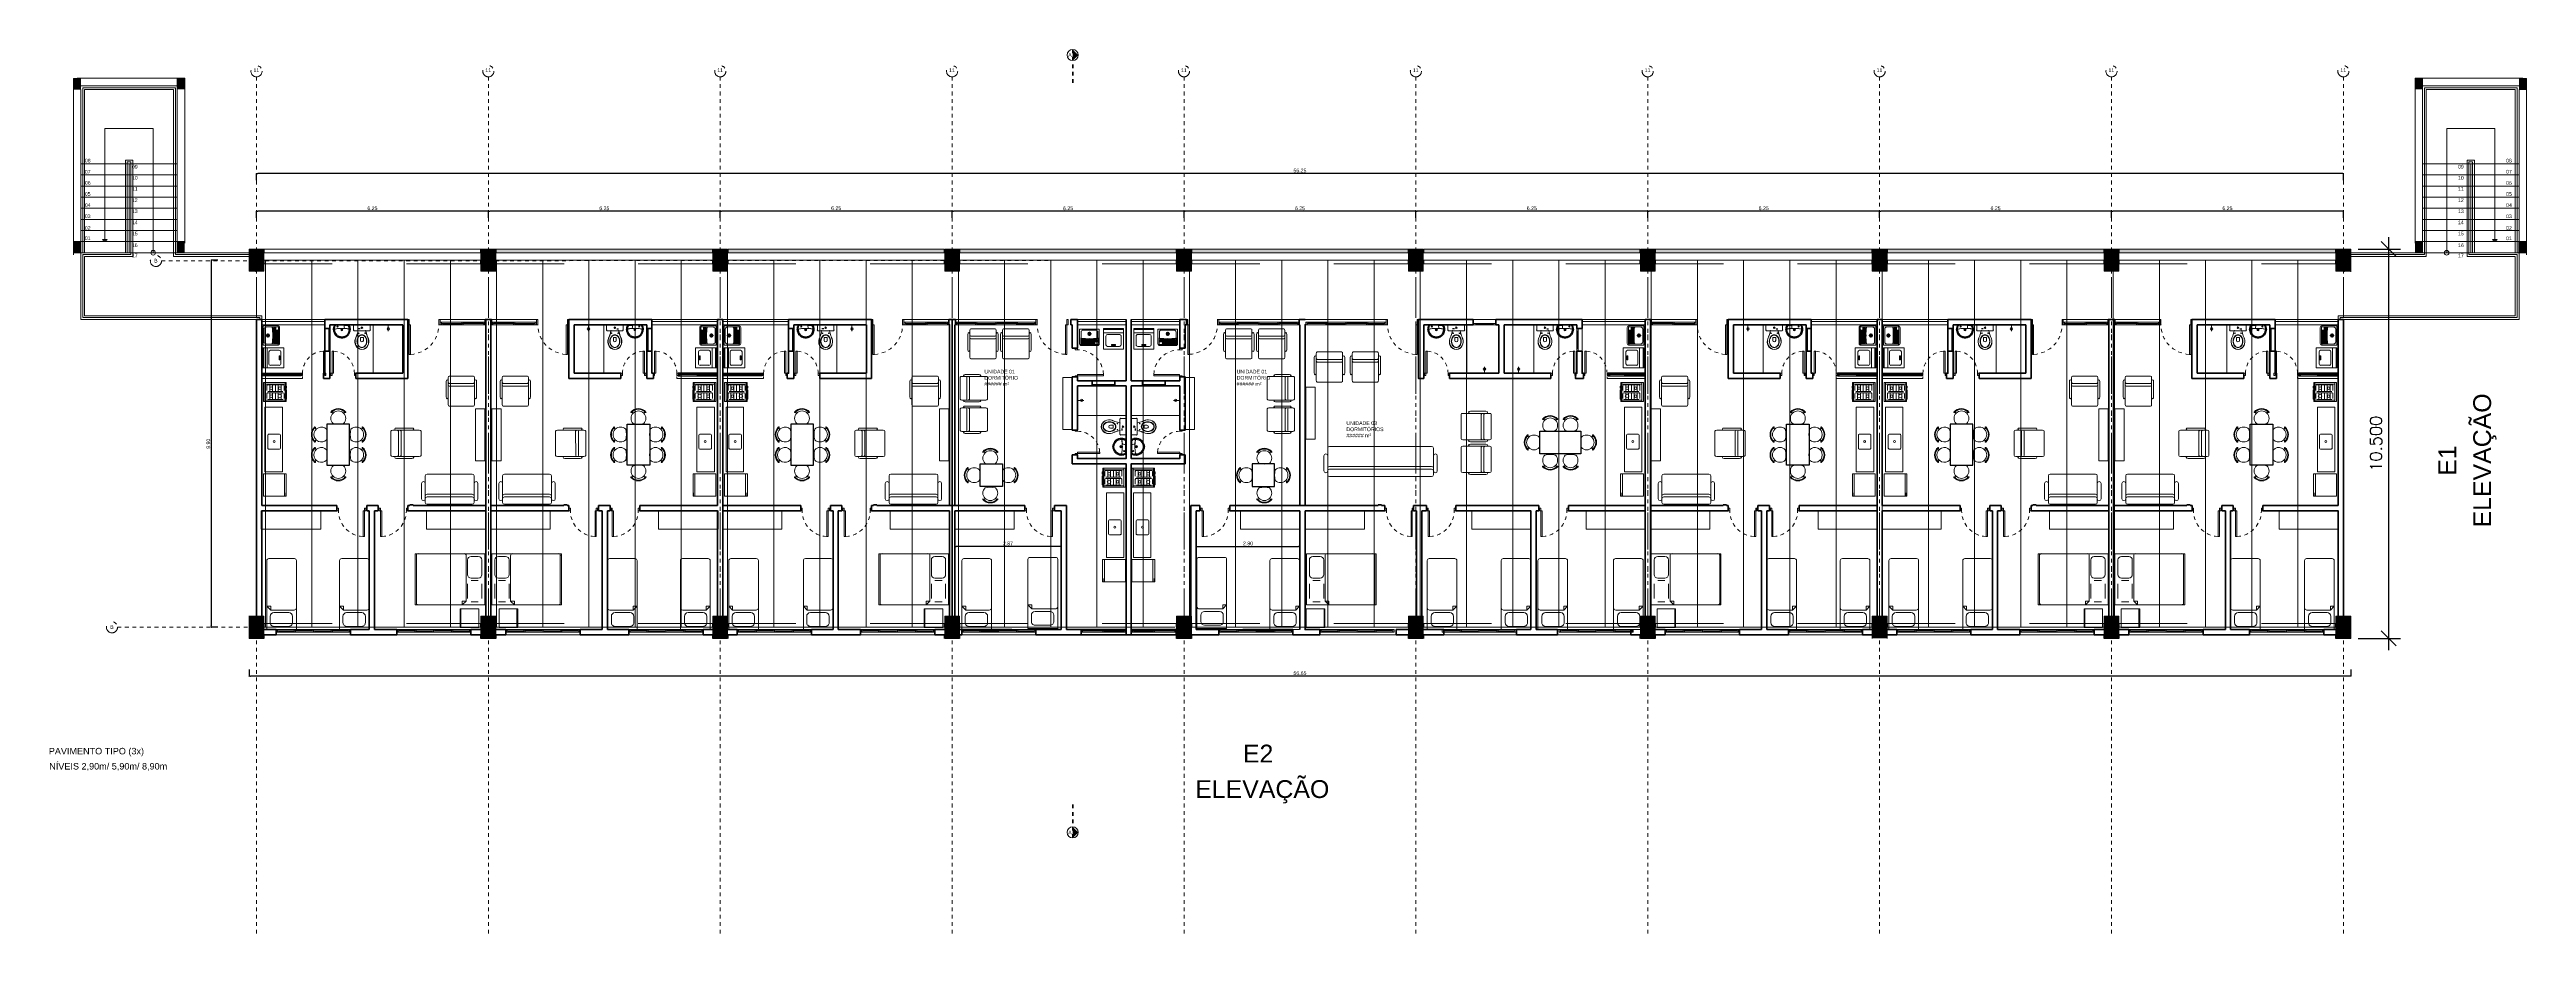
# Model space of a CAD drawing. Header units: millimetres. Extents: x 173 to 410, y -14 to 183.
# Drawn here: x 228.9 to 295.6, y 122 to 145.9 of the extents above; entities that cross this region are included whole.
import ezdxf
from ezdxf.enums import TextEntityAlignment as Align

# ---------------------------------------------------------------- set-up
doc = ezdxf.new("R2010")
doc.units = ezdxf.units.MM
for name, pattern in [('DASHDOT', [1, 0.5, -0.25, 0, -0.25]), ('DASHDOTX2', [2, 1, -0.5, 0, -0.5]), ('HIDDEN', [0.05, 0.025, -0.025]), ('XKITLINE00', [0]), ('XKITLINE02', [4, 2, -2])]:
    doc.linetypes.add(name, pattern=pattern)
doc.layers.get('0').update_dxf_attribs({"color": 4})
for name, color, linetype in [('ar-mobiliario', 7, 'Continuous'), ('ar-sanitarios-louças', 7, 'Continuous'), ('DIM-COTAS', 9, 'Continuous'), ('EIXO', 12, 'DASHDOTX2'), ('LAJE VISTA', 143, 'Continuous'), ('TEXTO-2', 3, 'Continuous'), ('TEXTO-3', 4, 'Continuous'), ('VIGA', 2, 'Continuous')]:
    doc.layers.add(name, color=color, linetype=linetype)
for name, color, linetype, lineweight in [('ARQ Alvenaria', 201, 'Continuous', 40), ('ARQ Anotações', 2, 'Continuous', 5), ('ARQ Caixilharia', 140, 'Continuous', 9), ('ARQ Eixos', 8, 'DASHDOT', 5), ('ARQ Equipamento', 4, 'Continuous', 18), ('ARQ Estrutura', 7, 'Continuous', 50), ('ARQ Hachuras', 8, 'Continuous', 5), ('ARQ Projeções', 144, 'HIDDEN', 5), ('ARQ Visto', 152, 'Continuous', 13)]:
    doc.layers.add(name, color=color, linetype=linetype, lineweight=lineweight)
doc.styles.add('RS', font='romans.shx')
doc.styles.get("Standard").update_dxf_attribs({"font": 'arial.ttf'})
doc.dimstyles.new('Executivo 1-50', dxfattribs={"dimtxt": 0.1, "dimasz": 0.035, "dimexe": 0, "dimexo": 0.0625, "dimgap": 0.03, "dimtad": 1, "dimzin": 0, "dimdsep": 46, "dimtxsty": 'Standard', "dimblk": 'DOT', "dimcen": 0.09, "dimclrd": 8, "dimclre": 8, "dimadec": 0, "dimazin": 0, "dimtfac": 1, "dimtix": 1, "dimtmove": 2, "dimatfit": 3, "dimldrblk": 'DOT', "dimfxl": 0.18, "dimfxlon": 1, "dimtolj": 1, "dimtzin": 0, "dimarcsym": 0})
doc.dimstyles.new('LE-200', dxfattribs={"dimscale": 2, "dimtxt": 0.16, "dimasz": 0.2, "dimexe": 0.16, "dimexo": 0.1, "dimgap": 0.09, "dimtad": 1, "dimdec": 3, "dimzin": 4, "dimdsep": 46, "dimtxsty": 'RS', "dimblk1": 'OBLIQUE', "dimblk2": 'OBLIQUE', "dimsah": 1, "dimcen": 0.1, "dimdle": 0.16, "dimclrt": 3, "dimadec": 0, "dimazin": 0, "dimtfac": 1, "dimtdec": 3, "dimtix": 1, "dimtmove": 2, "dimatfit": 3, "dimldrblk": 'OBLIQUE', "dimfxl": 1, "dimtolj": 1, "dimtzin": 0, "dimarcsym": 0})

# ---------------------------------------------------------------- blocks, each defined once
blk = doc.blocks.new('_DOT')
at = {"color": 0, "linetype": 'ByBlock', "lineweight": -2}
blk.add_line((-0.5, 0), (-1, 0), dxfattribs=at)
at = {"color": 0, "linetype": 'ByBlock', "const_width": 0.5}
blk.add_lwpolyline([(-0.25, 0, 1), (0.25, 0, 1)], format="xyb", close=True, dxfattribs=at)
blk = doc.blocks.new('*D33')
at = {"layer": 'ARQ Anotações', "color": 8, "lineweight": -2, "transparency": 16777216}
for p, q in [((234.434, 141.323), (234.434, 141.503)), ((240.649, 141.503), (234.469, 141.503)), ((240.684, 141.323), (240.684, 141.503))]:
    blk.add_line(p, q, dxfattribs=at)
at = {"layer": 'Defpoints', "color": 0, "transparency": 16777216}
for p in [(234.434, 141.503), (234.434, 140.485), (240.684, 140.485)]:
    blk.add_point(p, dxfattribs=at)
at = {"layer": 'ARQ Anotações', "color": 8, "lineweight": -2, "transparency": 16777216, "xscale": 0.035, "yscale": 0.035, "zscale": 0.035, "rotation": 180}
blk.add_blockref('_DOT', (234.434, 141.503), dxfattribs=at)
at = {"layer": 'ARQ Anotações', "color": 8, "lineweight": -2, "transparency": 16777216, "xscale": 0.035, "yscale": 0.035, "zscale": 0.035}
blk.add_blockref('_DOT', (240.684, 141.503), dxfattribs=at)
at = {"layer": 'ARQ Anotações', "color": 0, "transparency": 16777216, "insert": (237.559, 141.584), "char_height": 0.1, "attachment_point": 5}
blk.add_mtext('\\A1;6.25', dxfattribs=at)
blk = doc.blocks.new('*D34')
at = {"layer": 'ARQ Anotações', "color": 8, "lineweight": -2, "transparency": 16777216}
for p, q in [((240.684, 141.323), (240.684, 141.503)), ((246.899, 141.503), (240.719, 141.503)), ((246.934, 141.323), (246.934, 141.503))]:
    blk.add_line(p, q, dxfattribs=at)
at = {"layer": 'Defpoints', "color": 0, "transparency": 16777216}
for p in [(240.684, 141.503), (240.684, 140.485), (246.934, 140.485)]:
    blk.add_point(p, dxfattribs=at)
at = {"layer": 'ARQ Anotações', "color": 8, "lineweight": -2, "transparency": 16777216, "xscale": 0.035, "yscale": 0.035, "zscale": 0.035, "rotation": 180}
blk.add_blockref('_DOT', (240.684, 141.503), dxfattribs=at)
at = {"layer": 'ARQ Anotações', "color": 8, "lineweight": -2, "transparency": 16777216, "xscale": 0.035, "yscale": 0.035, "zscale": 0.035}
blk.add_blockref('_DOT', (246.934, 141.503), dxfattribs=at)
at = {"layer": 'ARQ Anotações', "color": 0, "transparency": 16777216, "insert": (243.809, 141.584), "char_height": 0.1, "attachment_point": 5}
blk.add_mtext('\\A1;6.25', dxfattribs=at)
blk = doc.blocks.new('*D35')
at = {"layer": 'ARQ Anotações', "color": 8, "lineweight": -2, "transparency": 16777216}
for p, q in [((246.934, 141.323), (246.934, 141.503)), ((253.149, 141.503), (246.969, 141.503)), ((253.184, 141.323), (253.184, 141.503))]:
    blk.add_line(p, q, dxfattribs=at)
at = {"layer": 'Defpoints', "color": 0, "transparency": 16777216}
for p in [(246.934, 141.503), (246.934, 140.485), (253.184, 140.485)]:
    blk.add_point(p, dxfattribs=at)
at = {"layer": 'ARQ Anotações', "color": 8, "lineweight": -2, "transparency": 16777216, "xscale": 0.035, "yscale": 0.035, "zscale": 0.035, "rotation": 180}
blk.add_blockref('_DOT', (246.934, 141.503), dxfattribs=at)
at = {"layer": 'ARQ Anotações', "color": 8, "lineweight": -2, "transparency": 16777216, "xscale": 0.035, "yscale": 0.035, "zscale": 0.035}
blk.add_blockref('_DOT', (253.184, 141.503), dxfattribs=at)
at = {"layer": 'ARQ Anotações', "color": 0, "transparency": 16777216, "insert": (250.059, 141.584), "char_height": 0.1, "attachment_point": 5}
blk.add_mtext('\\A1;6.25', dxfattribs=at)
blk = doc.blocks.new('*D36')
at = {"layer": 'ARQ Anotações', "color": 8, "lineweight": -2, "transparency": 16777216}
for p, q in [((253.184, 141.323), (253.184, 141.503)), ((259.399, 141.503), (253.219, 141.503)), ((259.434, 141.323), (259.434, 141.503))]:
    blk.add_line(p, q, dxfattribs=at)
at = {"layer": 'Defpoints', "color": 0, "transparency": 16777216}
for p in [(253.184, 141.503), (253.184, 140.485), (259.434, 140.485)]:
    blk.add_point(p, dxfattribs=at)
at = {"layer": 'ARQ Anotações', "color": 8, "lineweight": -2, "transparency": 16777216, "xscale": 0.035, "yscale": 0.035, "zscale": 0.035, "rotation": 180}
blk.add_blockref('_DOT', (253.184, 141.503), dxfattribs=at)
at = {"layer": 'ARQ Anotações', "color": 8, "lineweight": -2, "transparency": 16777216, "xscale": 0.035, "yscale": 0.035, "zscale": 0.035}
blk.add_blockref('_DOT', (259.434, 141.503), dxfattribs=at)
at = {"layer": 'ARQ Anotações', "color": 0, "transparency": 16777216, "insert": (256.309, 141.584), "char_height": 0.1, "attachment_point": 5}
blk.add_mtext('\\A1;6.25', dxfattribs=at)
blk = doc.blocks.new('*D37')
at = {"layer": 'ARQ Anotações', "color": 8, "lineweight": -2, "transparency": 16777216}
for p, q in [((259.434, 141.323), (259.434, 141.503)), ((265.649, 141.503), (259.469, 141.503)), ((265.684, 141.323), (265.684, 141.503))]:
    blk.add_line(p, q, dxfattribs=at)
at = {"layer": 'Defpoints', "color": 0, "transparency": 16777216}
for p in [(259.434, 141.503), (259.434, 140.485), (265.684, 140.485)]:
    blk.add_point(p, dxfattribs=at)
at = {"layer": 'ARQ Anotações', "color": 8, "lineweight": -2, "transparency": 16777216, "xscale": 0.035, "yscale": 0.035, "zscale": 0.035, "rotation": 180}
blk.add_blockref('_DOT', (259.434, 141.503), dxfattribs=at)
at = {"layer": 'ARQ Anotações', "color": 8, "lineweight": -2, "transparency": 16777216, "xscale": 0.035, "yscale": 0.035, "zscale": 0.035}
blk.add_blockref('_DOT', (265.684, 141.503), dxfattribs=at)
at = {"layer": 'ARQ Anotações', "color": 0, "transparency": 16777216, "insert": (262.559, 141.584), "char_height": 0.1, "attachment_point": 5}
blk.add_mtext('\\A1;6.25', dxfattribs=at)
blk = doc.blocks.new('*D38')
at = {"layer": 'ARQ Anotações', "color": 8, "lineweight": -2, "transparency": 16777216}
for p, q in [((265.684, 141.323), (265.684, 141.503)), ((271.899, 141.503), (265.719, 141.503)), ((271.934, 141.323), (271.934, 141.503))]:
    blk.add_line(p, q, dxfattribs=at)
at = {"layer": 'Defpoints', "color": 0, "transparency": 16777216}
for p in [(265.684, 141.503), (265.684, 140.485), (271.934, 140.485)]:
    blk.add_point(p, dxfattribs=at)
at = {"layer": 'ARQ Anotações', "color": 8, "lineweight": -2, "transparency": 16777216, "xscale": 0.035, "yscale": 0.035, "zscale": 0.035, "rotation": 180}
blk.add_blockref('_DOT', (265.684, 141.503), dxfattribs=at)
at = {"layer": 'ARQ Anotações', "color": 8, "lineweight": -2, "transparency": 16777216, "xscale": 0.035, "yscale": 0.035, "zscale": 0.035}
blk.add_blockref('_DOT', (271.934, 141.503), dxfattribs=at)
at = {"layer": 'ARQ Anotações', "color": 0, "transparency": 16777216, "insert": (268.809, 141.584), "char_height": 0.1, "attachment_point": 5}
blk.add_mtext('\\A1;6.25', dxfattribs=at)
blk = doc.blocks.new('*D39')
at = {"layer": 'ARQ Anotações', "color": 8, "lineweight": -2, "transparency": 16777216}
for p, q in [((271.934, 141.323), (271.934, 141.503)), ((278.149, 141.503), (271.969, 141.503)), ((278.184, 141.323), (278.184, 141.503))]:
    blk.add_line(p, q, dxfattribs=at)
at = {"layer": 'Defpoints', "color": 0, "transparency": 16777216}
for p in [(271.934, 141.503), (271.934, 140.485), (278.184, 140.485)]:
    blk.add_point(p, dxfattribs=at)
at = {"layer": 'ARQ Anotações', "color": 8, "lineweight": -2, "transparency": 16777216, "xscale": 0.035, "yscale": 0.035, "zscale": 0.035, "rotation": 180}
blk.add_blockref('_DOT', (271.934, 141.503), dxfattribs=at)
at = {"layer": 'ARQ Anotações', "color": 8, "lineweight": -2, "transparency": 16777216, "xscale": 0.035, "yscale": 0.035, "zscale": 0.035}
blk.add_blockref('_DOT', (278.184, 141.503), dxfattribs=at)
at = {"layer": 'ARQ Anotações', "color": 0, "transparency": 16777216, "insert": (275.059, 141.584), "char_height": 0.1, "attachment_point": 5}
blk.add_mtext('\\A1;6.25', dxfattribs=at)
blk = doc.blocks.new('*D40')
at = {"layer": 'ARQ Anotações', "color": 8, "lineweight": -2, "transparency": 16777216}
for p, q in [((278.184, 141.323), (278.184, 141.503)), ((284.399, 141.503), (278.219, 141.503)), ((284.434, 141.323), (284.434, 141.503))]:
    blk.add_line(p, q, dxfattribs=at)
at = {"layer": 'Defpoints', "color": 0, "transparency": 16777216}
for p in [(278.184, 141.503), (278.184, 140.485), (284.434, 140.485)]:
    blk.add_point(p, dxfattribs=at)
at = {"layer": 'ARQ Anotações', "color": 8, "lineweight": -2, "transparency": 16777216, "xscale": 0.035, "yscale": 0.035, "zscale": 0.035, "rotation": 180}
blk.add_blockref('_DOT', (278.184, 141.503), dxfattribs=at)
at = {"layer": 'ARQ Anotações', "color": 8, "lineweight": -2, "transparency": 16777216, "xscale": 0.035, "yscale": 0.035, "zscale": 0.035}
blk.add_blockref('_DOT', (284.434, 141.503), dxfattribs=at)
at = {"layer": 'ARQ Anotações', "color": 0, "transparency": 16777216, "insert": (281.309, 141.584), "char_height": 0.1, "attachment_point": 5}
blk.add_mtext('\\A1;6.25', dxfattribs=at)
blk = doc.blocks.new('*D41')
at = {"layer": 'ARQ Anotações', "color": 8, "lineweight": -2, "transparency": 16777216}
for p, q in [((284.434, 141.323), (284.434, 141.503)), ((290.649, 141.503), (284.469, 141.503)), ((290.684, 141.323), (290.684, 141.503))]:
    blk.add_line(p, q, dxfattribs=at)
at = {"layer": 'Defpoints', "color": 0, "transparency": 16777216}
for p in [(284.434, 141.503), (284.434, 140.485), (290.684, 140.485)]:
    blk.add_point(p, dxfattribs=at)
at = {"layer": 'ARQ Anotações', "color": 8, "lineweight": -2, "transparency": 16777216, "xscale": 0.035, "yscale": 0.035, "zscale": 0.035, "rotation": 180}
blk.add_blockref('_DOT', (284.434, 141.503), dxfattribs=at)
at = {"layer": 'ARQ Anotações', "color": 8, "lineweight": -2, "transparency": 16777216, "xscale": 0.035, "yscale": 0.035, "zscale": 0.035}
blk.add_blockref('_DOT', (290.684, 141.503), dxfattribs=at)
at = {"layer": 'ARQ Anotações', "color": 0, "transparency": 16777216, "insert": (287.559, 141.584), "char_height": 0.1, "attachment_point": 5}
blk.add_mtext('\\A1;6.25', dxfattribs=at)
blk = doc.blocks.new('*D42')
at = {"layer": 'ARQ Anotações', "color": 8, "lineweight": -2, "transparency": 16777216}
for p, q in [((234.434, 142.34), (234.434, 142.52)), ((290.649, 142.52), (234.469, 142.52)), ((290.684, 142.34), (290.684, 142.52))]:
    blk.add_line(p, q, dxfattribs=at)
at = {"layer": 'Defpoints', "color": 0, "transparency": 16777216}
for p in [(234.434, 142.52), (234.434, 140.485), (290.684, 140.485)]:
    blk.add_point(p, dxfattribs=at)
at = {"layer": 'ARQ Anotações', "color": 8, "lineweight": -2, "transparency": 16777216, "xscale": 0.035, "yscale": 0.035, "zscale": 0.035, "rotation": 180}
blk.add_blockref('_DOT', (234.434, 142.52), dxfattribs=at)
at = {"layer": 'ARQ Anotações', "color": 8, "lineweight": -2, "transparency": 16777216, "xscale": 0.035, "yscale": 0.035, "zscale": 0.035}
blk.add_blockref('_DOT', (290.684, 142.52), dxfattribs=at)
at = {"layer": 'ARQ Anotações', "color": 0, "transparency": 16777216, "insert": (262.559, 142.602), "char_height": 0.1, "attachment_point": 5}
blk.add_mtext('\\A1;56.25', dxfattribs=at)
blk = doc.blocks.new('*D43')
at = {"layer": 'ARQ Anotações', "color": 8, "lineweight": -2, "transparency": 16777216}
for p, q in [((233.396, 140.185), (233.216, 140.185)), ((233.216, 140.15), (233.216, 130.32)), ((233.396, 130.285), (233.216, 130.285))]:
    blk.add_line(p, q, dxfattribs=at)
at = {"layer": 'Defpoints', "color": 0, "transparency": 16777216}
for p in [(234.234, 140.185), (233.216, 130.285), (234.234, 130.285)]:
    blk.add_point(p, dxfattribs=at)
at = {"layer": 'ARQ Anotações', "color": 8, "lineweight": -2, "transparency": 16777216, "xscale": 0.035, "yscale": 0.035, "zscale": 0.035}
for p, rotation in [((233.216, 140.185), 90), ((233.216, 130.285), 270)]:
    blk.add_blockref('_DOT', p, dxfattribs=dict(at, rotation=rotation))
at = {"layer": 'ARQ Anotações', "color": 0, "transparency": 16777216, "insert": (233.135, 135.235), "char_height": 0.1, "attachment_point": 5, "rotation": 90}
blk.add_mtext('\\A1;9.90', dxfattribs=at)
blk = doc.blocks.new('_OBLIQUE')
at = {"color": 0, "linetype": 'ByBlock'}
blk.add_line((-0.5, -0.5), (0.5, 0.5), dxfattribs=at)
blk = doc.blocks.new('*D44')
at = {"layer": 'Defpoints', "color": 0, "transparency": 16777216}
for p in [(290.884, 140.485), (290.884, 129.985), (291.902, 129.985)]:
    blk.add_point(p, dxfattribs=at)
at = {"layer": 'DIM-COTAS', "color": 0, "lineweight": -2, "transparency": 16777216}
for p, q in [((291.084, 140.485), (292.222, 140.485)), ((291.902, 140.805), (291.902, 129.665)), ((291.084, 129.985), (292.222, 129.985))]:
    blk.add_line(p, q, dxfattribs=at)
at = {"layer": 'DIM-COTAS', "color": 0, "lineweight": -2, "transparency": 16777216, "xscale": 0.4, "yscale": 0.4, "zscale": 0.4}
for p, rotation in [((291.902, 140.485), 90), ((291.902, 129.985), 270)]:
    blk.add_blockref('_OBLIQUE', p, dxfattribs=dict(at, rotation=rotation))
at = {"layer": 'DIM-COTAS', "color": 3, "transparency": 16777216, "insert": (291.562, 135.235), "char_height": 0.32, "attachment_point": 5, "rotation": 90, "style": 'RS'}
blk.add_mtext('\\A1;10.500', dxfattribs=at)
blk = doc.blocks.new('*D45')
at = {"layer": 'ARQ Anotações', "color": 8, "lineweight": -2, "transparency": 16777216}
for p, q in [((234.234, 129.147), (234.234, 128.967)), ((290.849, 128.967), (234.269, 128.967)), ((290.884, 129.147), (290.884, 128.967))]:
    blk.add_line(p, q, dxfattribs=at)
at = {"layer": 'Defpoints', "color": 0, "transparency": 16777216}
for p in [(234.234, 129.985), (290.884, 129.985), (234.234, 128.967)]:
    blk.add_point(p, dxfattribs=at)
at = {"layer": 'ARQ Anotações', "color": 8, "lineweight": -2, "transparency": 16777216, "xscale": 0.035, "yscale": 0.035, "zscale": 0.035, "rotation": 180}
blk.add_blockref('_DOT', (234.234, 128.967), dxfattribs=at)
at = {"layer": 'ARQ Anotações', "color": 8, "lineweight": -2, "transparency": 16777216, "xscale": 0.035, "yscale": 0.035, "zscale": 0.035}
blk.add_blockref('_DOT', (290.884, 128.967), dxfattribs=at)
at = {"layer": 'ARQ Anotações', "color": 0, "transparency": 16777216, "insert": (262.559, 129.048), "char_height": 0.1, "attachment_point": 5}
blk.add_mtext('\\A1;56.65', dxfattribs=at)
blk = doc.blocks.new('PSR_Double Bed', base_point=(23.006, 28.013))
at = {"layer": 'ar-mobiliario', "color": 8, "linetype": 'Continuous', "lineweight": 13, "true_color": 0x747474}
for p, q in [((23.024, 29.732), (23.059, 29.732)), ((23.024, 28.182), (23.024, 29.732)), ((23.059, 29.732), (24.94, 29.732)), ((23.059, 28.182), (23.059, 29.732)), ((24.448, 29.626), (24.343, 29.732)), ((24.343, 29.732), (24.343, 29.626)), ((24.343, 29.626), (24.448, 29.626)), ((24.448, 28.245), (24.448, 29.626)), ((24.49, 29.545), (24.49, 29.095)), ((24.79, 29.645), (24.59, 29.645)), ((24.89, 29.545), (24.89, 29.095)), ((24.94, 29.732), (24.974, 29.732)), ((24.974, 28.182), (24.974, 29.732)), ((24.49, 28.369), (24.49, 28.819)), ((24.79, 28.995), (24.59, 28.995)), ((24.79, 28.919), (24.59, 28.919)), ((24.89, 28.369), (24.89, 28.819)), ((23.024, 28.182), (23.059, 28.182)), ((23.059, 28.182), (24.94, 28.182)), ((24.79, 28.269), (24.59, 28.269)), ((24.94, 28.182), (24.974, 28.182))]:
    blk.add_line(p, q, dxfattribs=at)
for centre, radius, start, end in [((23.115, 29.675), 0.0571, 90, 187.13481), ((24.59, 28.819), 0.1, 90, 180.00001), ((24.79, 28.819), 0.1, 0, 90), ((23.115, 28.238), 0.0571, 172.86513, 270), ((24.392, 28.238), 0.0571, 270, 7.13484), ((24.59, 28.369), 0.1, 180.00001, 270), ((24.79, 28.369), 0.1, 270, 0)]:
    blk.add_arc(centre, radius, start, end, dxfattribs=at)
blk = doc.blocks.new('Cab Base 1D-Drawer_2', base_point=(23.006, 28.013))
at = {"layer": 'ar-mobiliario', "color": 8, "linetype": 'Continuous', "lineweight": 13, "true_color": 0x747474}
for p, q in [((23.006, 28.513), (23.506, 28.513)), ((23.006, 28.013), (23.006, 28.513)), ((23.006, 28.493), (23.506, 28.493)), ((23.506, 28.013), (23.506, 28.513)), ((23.006, 28.013), (23.506, 28.013))]:
    blk.add_line(p, q, dxfattribs=at)
blk = doc.blocks.new('Folha 72')
at = {"color": 0, "linetype": 'ByBlock', "lineweight": -2}
for p, q in [((0.35, 0.7), (0.315, 0.7)), ((0.315, 0), (0.315, 0.7)), ((0.35, 0), (0.35, 0.7)), ((-0.385, 0), (-0.35, 0)), ((-0.385, -0.07), (-0.385, 0)), ((-0.35, 0), (-0.35, -0.07)), ((0.35, 0), (0.315, 0)), ((0.385, 0), (0.35, 0)), ((0.35, 0), (0.35, -0.07)), ((0.385, -0.07), (0.385, 0)), ((-0.35, -0.07), (-0.385, -0.07)), ((0.35, -0.07), (0.385, -0.07))]:
    blk.add_line(p, q, dxfattribs=at)
at = {"layer": 'ARQ Projeções'}
blk.add_arc((0.35, 0), 0.7, 93.6334, 180, dxfattribs=at)
blk = doc.blocks.new('Janela de correr_3')
at = {"lineweight": 13}
for p, q in [((0.403, 0), (-0.603, 0)), ((-0.603, 0), (-0.603, -0.07)), ((-0.568, -0.07), (-0.568, 0)), ((-0.533, -0.035), (-0.533, 0)), ((-0.118, -0.07), (-0.118, 0)), ((-0.082, -0.07), (-0.082, 0)), ((1.397, 0), (0.392, 0)), ((0.403, -0.07), (0.403, 0)), ((0.403, -0.07), (0.403, 0)), ((0.438, -0.035), (0.438, 0)), ((0.877, -0.07), (0.877, 0)), ((0.912, -0.07), (0.912, 0)), ((1.362, -0.07), (1.362, 0)), ((1.397, -0.07), (1.397, 0)), ((-0.603, -0.07), (0.403, -0.07)), ((-0.568, -0.035), (0.403, -0.035)), ((-0.533, -0.018), (-0.118, -0.018)), ((-0.082, -0.053), (0.368, -0.053)), ((0.368, -0.07), (0.368, -0.035)), ((0.392, -0.07), (1.397, -0.07)), ((0.403, -0.035), (1.362, -0.035)), ((0.438, -0.018), (0.877, -0.018)), ((0.912, -0.053), (1.327, -0.053)), ((1.327, -0.07), (1.327, -0.035))]:
    blk.add_line(p, q, dxfattribs=at)
blk = doc.blocks.new('PSN_Single Bed', base_point=(23.006, 28.013))
at = {"layer": 'ar-mobiliario', "color": 8, "linetype": 'Continuous', "lineweight": 13, "true_color": 0x747474}
for p, q in [((23.193, 29.912), (23.193, 29.946)), ((23.993, 29.946), (23.193, 29.946)), ((23.193, 29.912), (23.193, 28.088)), ((23.298, 29.42), (23.193, 29.315)), ((23.283, 29.761), (23.283, 29.591)), ((23.298, 29.315), (23.298, 29.42)), ((23.929, 29.42), (23.298, 29.42)), ((23.383, 29.861), (23.788, 29.861)), ((23.383, 29.491), (23.788, 29.491)), ((23.888, 29.761), (23.888, 29.591)), ((23.993, 29.912), (23.993, 29.946)), ((23.993, 29.912), (23.993, 28.088)), ((23.193, 29.315), (23.298, 29.315)), ((23.936, 28.031), (23.25, 28.031))]:
    blk.add_line(p, q, dxfattribs=at)
for centre, radius, start, end in [((23.383, 29.761), 0.1, 90, 180.00001), ((23.383, 29.591), 0.1, 180.00001, 270), ((23.788, 29.761), 0.1, 0, 90), ((23.788, 29.591), 0.1, 270, 0), ((23.936, 29.364), 0.0571, 0, 97.1348), ((23.25, 28.088), 0.057, 180, 270), ((23.936, 28.088), 0.057, 270, 360)]:
    blk.add_arc(centre, radius, start, end, dxfattribs=at)
blk = doc.blocks.new('SLAB_19', base_point=(-13.105, -3.32))
at = {"layer": 'ar-mobiliario', "color": 8, "linetype": 'Continuous', "lineweight": 13, "true_color": 0x747474, "flags": 128}
blk.add_lwpolyline([(-13.105, -3.32), (-13.105, -3.82), (-11.505, -3.82), (-11.505, -3.32)], close=True, dxfattribs=at)
blk = doc.blocks.new('CP929_2')
at = {"layer": 'ARQ Equipamento', "lineweight": 13}
for p, q in [((-0.222, -0.027), (-0.224, -0.035)), ((-0.224, -0.035), (-0.224, -0.159)), ((-0.224, -0.159), (-0.222, -0.167)), ((-0.218, -0.021), (-0.222, -0.027)), ((-0.222, -0.167), (-0.218, -0.173)), ((-0.212, -0.016), (-0.218, -0.021)), ((-0.218, -0.173), (-0.212, -0.177)), ((-0.204, -0.015), (-0.212, -0.016)), ((-0.212, -0.177), (-0.204, -0.179)), ((-0.204, -0.015), (0.204, -0.015)), ((-0.204, -0.179), (0, -0.179)), ((-0.103, -0.18), (-0.103, -0.179)), ((-0.04, -0.437), (-0.04, -0.36)), ((-0.04, -0.36), (0, -0.36)), ((0.204, -0.179), (0, -0.179)), ((0.04, -0.36), (0, -0.36)), ((0.04, -0.437), (0.04, -0.36)), ((0.102, -0.18), (0.102, -0.179)), ((0.204, -0.015), (0.212, -0.016)), ((0.212, -0.177), (0.204, -0.179)), ((0.212, -0.016), (0.217, -0.021)), ((0.217, -0.173), (0.212, -0.177)), ((0.217, -0.021), (0.222, -0.027)), ((0.222, -0.167), (0.217, -0.173)), ((0.222, -0.027), (0.223, -0.035)), ((0.223, -0.159), (0.222, -0.167)), ((0.223, -0.035), (0.223, -0.159))]:
    blk.add_line(p, q, dxfattribs=at)
for centre, radius in [((-0.084, -0.246), 0.00752), ((0, -0.097), 0.0216), ((0, -0.097), 0.018), ((0.084, -0.246), 0.00752)]:
    blk.add_circle(centre, radius, dxfattribs=at)
for centre, radius, start, end in [((0.067, -0.468), 0.255, 162.09039, 205.44583), ((0.063, -0.468), 0.247, 161.86702, 205.76246), ((-26.813, 10.724), 28.863, 337.3538, 337.51832), ((-25.375, 10.125), 27.31, 337.35144, 337.52574), ((0.008, -0.495), 0.19, 205.76246, 267.20811), ((0.008, -0.495), 0.185, 205.76246, 267.20811), ((-0.859, -0.049), 0.763, 339.69088, 350.16298), ((-0.859, -0.049), 0.767, 339.69088, 350.16298), ((0.092, -0.461), 0.226, 162.37842, 180), ((0.092, -0.461), 0.226, 180, 197.62158), ((0.091, -0.461), 0.217, 162.37842, 180), ((0.091, -0.461), 0.217, 180, 197.62158), ((0.047, -0.447), 0.178, 142.51776, 162.37842), ((0.047, -0.475), 0.178, 197.62158, 217.48224), ((0.046, -0.447), 0.17, 142.51776, 162.37842), ((0.046, -0.475), 0.17, 197.62158, 217.48224), ((0.018, -0.424), 0.142, 118.37615, 142.51776), ((0.018, -0.498), 0.142, 217.48224, 241.62385), ((0.018, -0.425), 0.135, 118.37615, 142.51776), ((0.018, -0.497), 0.135, 217.48224, 241.62385), ((0, -0.39), 0.103, 90, 118.37615), ((0, -0.532), 0.103, 241.62385, 270), ((0, -0.392), 0.0966, 90, 118.37615), ((0, -0.53), 0.0966, 241.62385, 270), ((0, -0.437), 0.0404, 180, 0), ((0, -0.39), 0.103, 61.62385, 90), ((0, -0.392), 0.0966, 61.62385, 90), ((-0.009, -0.495), 0.185, 272.79189, 334.23754), ((0, -0.53), 0.0966, 270, 298.37615), ((0, -0.532), 0.103, 270, 298.37615), ((-0.009, -0.495), 0.19, 272.79189, 334.23754), ((-0.018, -0.425), 0.135, 37.48224, 61.62385), ((-0.018, -0.497), 0.135, 298.37615, 322.51776), ((-0.019, -0.424), 0.142, 37.48224, 61.62385), ((-0.019, -0.498), 0.142, 298.37615, 322.51776), ((-0.047, -0.447), 0.17, 17.62158, 37.48224), ((-0.047, -0.475), 0.17, 322.51776, 342.37842), ((-0.048, -0.447), 0.178, 17.62158, 37.48224), ((-0.048, -0.475), 0.178, 322.51776, 342.37842), ((0.858, -0.049), 0.767, 189.83702, 200.30912), ((0.858, -0.049), 0.763, 189.83702, 200.30912), ((-0.091, -0.461), 0.217, 360, 17.62158), ((-0.091, -0.461), 0.217, 342.37842, 0), ((-0.093, -0.461), 0.226, 0, 17.62158), ((-0.093, -0.461), 0.226, 342.37842, 360), ((25.374, 10.125), 27.31, 202.47426, 202.64856), ((26.812, 10.724), 28.863, 202.48168, 202.6462), ((-0.064, -0.468), 0.247, 334.23754, 18.13298), ((-0.068, -0.468), 0.255, 334.55417, 17.90961)]:
    blk.add_arc(centre, radius, start, end, dxfattribs=at)
for p in [(-0.224, -0.159), (-0.204, -0.015), (-0.103, -0.18), (0.102, -0.18), (0.204, -0.015), (0.223, -0.159)]:
    blk.add_point(p, dxfattribs=at)
blk = doc.blocks.new('L915')
at = {"layer": 'ARQ Equipamento', "lineweight": 13}
for p, q in [((-0.172, 0), (-0.181, -0.006)), ((-0.172, 0), (0.172, 0)), ((0.172, 0), (0.181, -0.006)), ((-0.23, -0.114), (-0.229, -0.104)), ((-0.23, -0.125), (-0.23, -0.114)), ((-0.23, -0.136), (-0.23, -0.125)), ((-0.228, -0.159), (-0.23, -0.136)), ((-0.227, -0.083), (-0.229, -0.098)), ((-0.229, -0.104), (-0.229, -0.098)), ((-0.224, -0.181), (-0.228, -0.159)), ((-0.224, -0.07), (-0.227, -0.083)), ((-0.22, -0.058), (-0.224, -0.07)), ((-0.218, -0.203), (-0.224, -0.181)), ((-0.215, -0.046), (-0.22, -0.058)), ((-0.21, -0.223), (-0.218, -0.203)), ((-0.208, -0.034), (-0.215, -0.046)), ((-0.214, -0.098), (-0.213, -0.087)), ((-0.214, -0.105), (-0.214, -0.098)), ((-0.214, -0.114), (-0.214, -0.105)), ((-0.214, -0.121), (-0.214, -0.114)), ((-0.214, -0.125), (-0.214, -0.121)), ((-0.214, -0.125), (-0.214, -0.128)), ((-0.214, -0.128), (-0.213, -0.135)), ((-0.213, -0.087), (-0.211, -0.075)), ((-0.213, -0.135), (-0.211, -0.157)), ((-0.211, -0.075), (-0.208, -0.064)), ((-0.211, -0.157), (-0.208, -0.177)), ((-0.2, -0.243), (-0.21, -0.223)), ((-0.2, -0.023), (-0.208, -0.034)), ((-0.208, -0.064), (-0.204, -0.05)), ((-0.208, -0.177), (-0.202, -0.197)), ((-0.204, -0.05), (-0.198, -0.038)), ((-0.202, -0.197), (-0.195, -0.216)), ((-0.19, -0.013), (-0.2, -0.023)), ((-0.189, -0.262), (-0.2, -0.243)), ((-0.199, -0.097), (-0.198, -0.091)), ((-0.198, -0.102), (-0.199, -0.097)), ((-0.198, -0.038), (-0.192, -0.029)), ((-0.198, -0.084), (-0.197, -0.075)), ((-0.198, -0.091), (-0.198, -0.084)), ((-0.198, -0.108), (-0.198, -0.102)), ((-0.198, -0.113), (-0.198, -0.108)), ((-0.198, -0.119), (-0.198, -0.113)), ((-0.197, -0.125), (-0.198, -0.119)), ((-0.197, -0.075), (-0.194, -0.061)), ((-0.196, -0.13), (-0.197, -0.125)), ((-0.195, -0.125), (-0.196, -0.13)), ((-0.193, -0.122), (-0.195, -0.125)), ((-0.195, -0.216), (-0.186, -0.234)), ((-0.194, -0.061), (-0.191, -0.05)), ((-0.193, -0.093), (-0.194, -0.105)), ((-0.194, -0.105), (-0.194, -0.116)), ((-0.194, -0.116), (-0.184, -0.112)), ((-0.192, -0.08), (-0.193, -0.093)), ((-0.19, -0.118), (-0.193, -0.122)), ((-0.192, -0.029), (-0.185, -0.018)), ((-0.19, -0.067), (-0.192, -0.08)), ((-0.191, -0.05), (-0.188, -0.042)), ((-0.181, -0.006), (-0.19, -0.013)), ((-0.187, -0.056), (-0.19, -0.067)), ((-0.19, -0.118), (-0.166, -0.113)), ((-0.175, -0.278), (-0.189, -0.262)), ((-0.188, -0.042), (-0.182, -0.032)), ((-0.182, -0.046), (-0.187, -0.056)), ((-0.186, -0.234), (-0.175, -0.252)), ((-0.185, -0.018), (-0.177, -0.009)), ((-0.184, -0.112), (-0.173, -0.109)), ((-0.182, -0.032), (-0.177, -0.024)), ((-0.177, -0.036), (-0.182, -0.046)), ((-0.177, -0.009), (-0.169, -0.004)), ((-0.177, -0.024), (-0.171, -0.017)), ((-0.17, -0.026), (-0.177, -0.036)), ((-0.175, -0.252), (-0.162, -0.268)), ((-0.16, -0.295), (-0.175, -0.278)), ((-0.173, -0.109), (-0.161, -0.107)), ((-0.171, -0.017), (-0.164, -0.013)), ((-0.163, -0.018), (-0.17, -0.026)), ((-0.169, -0.004), (0.169, -0.004)), ((-0.166, -0.113), (-0.141, -0.109)), ((-0.164, -0.013), (0.164, -0.013)), ((-0.127, -0.017), (-0.163, -0.018)), ((-0.162, -0.268), (-0.148, -0.283)), ((-0.161, -0.107), (-0.145, -0.105)), ((-0.144, -0.309), (-0.16, -0.295)), ((-0.148, -0.283), (-0.133, -0.296)), ((-0.145, -0.105), (-0.128, -0.103)), ((-0.127, -0.322), (-0.144, -0.309)), ((-0.141, -0.109), (-0.114, -0.105)), ((-0.133, -0.296), (-0.117, -0.308)), ((-0.128, -0.103), (-0.11, -0.101)), ((-0.096, -0.017), (-0.127, -0.017)), ((-0.108, -0.333), (-0.127, -0.322)), ((-0.117, -0.308), (-0.1, -0.318)), ((-0.114, -0.105), (-0.078, -0.102)), ((-0.11, -0.101), (-0.095, -0.099)), ((-0.088, -0.342), (-0.108, -0.333)), ((-0.1, -0.318), (-0.082, -0.327)), ((-0.061, -0.017), (-0.096, -0.017)), ((-0.095, -0.099), (-0.078, -0.099)), ((-0.067, -0.35), (-0.088, -0.342)), ((-0.082, -0.327), (-0.062, -0.334)), ((-0.078, -0.099), (-0.071, -0.098)), ((-0.078, -0.102), (-0.045, -0.1)), ((-0.071, -0.098), (-0.069, -0.09)), ((-0.069, -0.09), (-0.066, -0.067)), ((-0.046, -0.355), (-0.067, -0.35)), ((-0.066, -0.067), (-0.063, -0.037)), ((-0.063, -0.037), (-0.061, -0.017)), ((-0.062, -0.334), (-0.042, -0.339)), ((-0.023, -0.359), (-0.046, -0.355)), ((-0.045, -0.1), (0, -0.098)), ((-0.042, -0.339), (-0.022, -0.342)), ((0, -0.36), (-0.023, -0.359)), ((-0.022, -0.342), (0, -0.343)), ((0.045, -0.1), (0, -0.098)), ((0, -0.343), (0.022, -0.342)), ((0.023, -0.359), (0, -0.36)), ((0.022, -0.342), (0.042, -0.339)), ((0.046, -0.355), (0.023, -0.359)), ((0.042, -0.339), (0.062, -0.334)), ((0.078, -0.102), (0.045, -0.1)), ((0.067, -0.35), (0.046, -0.355)), ((0.062, -0.334), (0.082, -0.327)), ((0.088, -0.342), (0.067, -0.35)), ((0.114, -0.105), (0.078, -0.102)), ((0.082, -0.327), (0.1, -0.318)), ((0.107, -0.333), (0.088, -0.342)), ((0.1, -0.318), (0.117, -0.308)), ((0.127, -0.322), (0.107, -0.333)), ((0.141, -0.109), (0.114, -0.105)), ((0.117, -0.308), (0.133, -0.296)), ((0.144, -0.309), (0.127, -0.322)), ((0.133, -0.296), (0.148, -0.283)), ((0.166, -0.113), (0.141, -0.109)), ((0.16, -0.295), (0.144, -0.309)), ((0.148, -0.283), (0.162, -0.268)), ((0.175, -0.278), (0.16, -0.295)), ((0.162, -0.268), (0.175, -0.252)), ((0.171, -0.017), (0.164, -0.013)), ((0.19, -0.118), (0.166, -0.113)), ((0.177, -0.009), (0.169, -0.004)), ((0.177, -0.024), (0.171, -0.017)), ((0.175, -0.252), (0.186, -0.234)), ((0.189, -0.262), (0.175, -0.278)), ((0.184, -0.018), (0.177, -0.009)), ((0.182, -0.032), (0.177, -0.024)), ((0.181, -0.006), (0.19, -0.013)), ((0.188, -0.042), (0.182, -0.032)), ((0.192, -0.029), (0.184, -0.018)), ((0.186, -0.234), (0.195, -0.216)), ((0.191, -0.05), (0.188, -0.042)), ((0.2, -0.243), (0.189, -0.262)), ((0.19, -0.013), (0.2, -0.023)), ((0.19, -0.118), (0.193, -0.122)), ((0.194, -0.061), (0.191, -0.05)), ((0.198, -0.038), (0.192, -0.029)), ((0.193, -0.122), (0.195, -0.125)), ((0.197, -0.075), (0.194, -0.061)), ((0.195, -0.125), (0.196, -0.13)), ((0.195, -0.216), (0.202, -0.197)), ((0.196, -0.13), (0.197, -0.125)), ((0.198, -0.084), (0.197, -0.075)), ((0.197, -0.125), (0.198, -0.119)), ((0.204, -0.05), (0.198, -0.038)), ((0.198, -0.091), (0.198, -0.084)), ((0.199, -0.097), (0.198, -0.091)), ((0.198, -0.102), (0.199, -0.097)), ((0.198, -0.108), (0.198, -0.102)), ((0.198, -0.113), (0.198, -0.108)), ((0.198, -0.119), (0.198, -0.113)), ((0.2, -0.023), (0.208, -0.034)), ((0.21, -0.223), (0.2, -0.243)), ((0.202, -0.197), (0.208, -0.177)), ((0.208, -0.064), (0.204, -0.05)), ((0.208, -0.034), (0.215, -0.046)), ((0.211, -0.075), (0.208, -0.064)), ((0.208, -0.177), (0.211, -0.157)), ((0.218, -0.203), (0.21, -0.223)), ((0.213, -0.087), (0.211, -0.075)), ((0.211, -0.157), (0.213, -0.135)), ((0.214, -0.098), (0.213, -0.087)), ((0.213, -0.135), (0.214, -0.128)), ((0.214, -0.105), (0.214, -0.098)), ((0.214, -0.114), (0.214, -0.105)), ((0.214, -0.121), (0.214, -0.114)), ((0.214, -0.125), (0.214, -0.121)), ((0.214, -0.128), (0.214, -0.125)), ((0.215, -0.046), (0.22, -0.058)), ((0.224, -0.181), (0.218, -0.203)), ((0.22, -0.058), (0.224, -0.07)), ((0.224, -0.07), (0.227, -0.083)), ((0.228, -0.159), (0.224, -0.181)), ((0.227, -0.083), (0.228, -0.093)), ((0.228, -0.093), (0.229, -0.104)), ((0.23, -0.136), (0.228, -0.159)), ((0.229, -0.104), (0.23, -0.114)), ((0.23, -0.114), (0.23, -0.125)), ((0.23, -0.125), (0.23, -0.136))]:
    blk.add_line(p, q, dxfattribs=at)
for centre, radius in [((0, -0.137), 0.0295), ((0, -0.137), 0.0161), ((0.118, -0.049), 0.0151)]:
    blk.add_circle(centre, radius, dxfattribs=at)
blk.add_arc((0, -0.13), 0.196, 180, 360, dxfattribs=at)
for p in [(-0.23, -0.136), (-0.213, -0.135), (-0.208, -0.064), (-0.198, -0.084), (-0.196, -0.13), (-0.184, -0.112), (-0.177, -0.036), (-0.071, -0.098), (0, -0.343), (0, -0.36), (0.196, -0.13), (0.198, -0.084), (0.208, -0.064), (0.213, -0.135), (0.23, -0.136)]:
    blk.add_point(p, dxfattribs=at)
blk = doc.blocks.new('Folha 62')
at = {"lineweight": -2}
for p, q in [((-0.335, 0), (-0.3, 0)), ((-0.335, -0.06), (-0.335, 0)), ((-0.3, 0), (-0.3, -0.06)), ((0.3, 0.6), (0.265, 0.6)), ((0.265, 0), (0.265, 0.6)), ((0.3, 0), (0.265, 0)), ((0.3, 0), (0.3, 0.6)), ((0.335, 0), (0.3, 0)), ((0.3, 0), (0.3, -0.06)), ((0.335, -0.06), (0.335, 0)), ((-0.3, -0.06), (-0.335, -0.06)), ((0.3, -0.06), (0.335, -0.06))]:
    blk.add_line(p, q, dxfattribs=at)
at = {"layer": 'ARQ Projeções'}
blk.add_arc((0.3, 0), 0.6, 94.23692, 180, dxfattribs=at)
blk = doc.blocks.new('chuveiro')
at = {"linetype": 'ByBlock', "lineweight": -2}
blk.add_line((0, 0), (0, -172), dxfattribs=at)
blk.add_circle((0, -112), 32.4, dxfattribs=at)
blk = doc.blocks.new('PSR_cuba cozinha', base_point=(23.006, 28.013))
at = {"layer": 'ar-sanitarios-louças', "color": 8, "linetype": 'Continuous', "lineweight": 13, "true_color": 0x747474}
for p, q in [((23.085, 28.544), (23.085, 28.337)), ((23.085, 28.194), (23.085, 28.337)), ((23.11, 28.569), (23.41, 28.569)), ((23.11, 28.169), (23.41, 28.169)), ((23.435, 28.544), (23.435, 28.194))]:
    blk.add_line(p, q, dxfattribs=at)
blk.add_circle((23.26, 28.369), 0.0269, dxfattribs=at)
for centre, start, end in [((23.11, 28.544), 90, 180.00001), ((23.11, 28.194), 180.00001, 270), ((23.41, 28.544), 0, 90), ((23.41, 28.194), 270, 0)]:
    blk.add_arc(centre, 0.025, start, end, dxfattribs=at)
blk = doc.blocks.new('PSR_Fridge 1Door', base_point=(23.006, 28.013))
at = {"layer": 'ar-mobiliario', "color": 8, "linetype": 'Continuous', "lineweight": 13, "true_color": 0x747474}
for p, q in [((23.006, 28.661), (23.006, 28.013)), ((23.006, 28.661), (23.717, 28.661)), ((23.717, 28.013), (23.717, 28.661)), ((23.006, 28.064), (23.717, 28.064)), ((23.006, 28.013), (23.717, 28.013)), ((23.612, 28.028), (23.693, 28.028))]:
    blk.add_line(p, q, dxfattribs=at)
blk = doc.blocks.new('PSR_Fogão4 bocas', base_point=(23.006, 28.013))
at = {"layer": 'ar-mobiliario', "color": 8, "linetype": 'Continuous', "lineweight": 13, "true_color": 0x747474}
for p, q in [((23.006, 28.623), (23.516, 28.623)), ((23.006, 28.623), (23.006, 28.013)), ((23.006, 28.585), (23.516, 28.585)), ((23.043, 28.585), (23.043, 28.039)), ((23.054, 28.454), (23.255, 28.454)), ((23.054, 28.377), (23.255, 28.377)), ((23.054, 28.3), (23.255, 28.3)), ((23.054, 28.223), (23.255, 28.223)), ((23.054, 28.146), (23.255, 28.146)), ((23.064, 28.501), (23.064, 28.099)), ((23.094, 28.531), (23.155, 28.531)), ((23.094, 28.069), (23.155, 28.069)), ((23.215, 28.531), (23.155, 28.531)), ((23.215, 28.069), (23.155, 28.069)), ((23.245, 28.501), (23.245, 28.099)), ((23.269, 28.454), (23.47, 28.454)), ((23.269, 28.377), (23.47, 28.377)), ((23.269, 28.3), (23.47, 28.3)), ((23.269, 28.223), (23.47, 28.223)), ((23.269, 28.146), (23.47, 28.146)), ((23.28, 28.501), (23.28, 28.099)), ((23.31, 28.531), (23.37, 28.531)), ((23.31, 28.069), (23.37, 28.069)), ((23.43, 28.531), (23.37, 28.531)), ((23.43, 28.069), (23.37, 28.069)), ((23.46, 28.501), (23.46, 28.099)), ((23.479, 28.585), (23.479, 28.039)), ((23.516, 28.013), (23.516, 28.623)), ((23.006, 28.039), (23.516, 28.039)), ((23.006, 28.013), (23.516, 28.013)), ((23.099, 27.998), (23.099, 28.013)), ((23.099, 27.998), (23.159, 27.998)), ((23.159, 28.013), (23.159, 27.998)), ((23.204, 27.998), (23.204, 28.013)), ((23.449, 27.998), (23.204, 27.998)), ((23.449, 27.998), (23.449, 28.013))]:
    blk.add_line(p, q, dxfattribs=at)
for centre, radius in [((23.155, 28.415), 0.035), ((23.155, 28.184), 0.035), ((23.37, 28.184), 0.0487), ((23.37, 28.415), 0.035)]:
    blk.add_circle(centre, radius, dxfattribs=at)
for centre, start, end in [((23.094, 28.501), 90, 180.00001), ((23.094, 28.099), 180.00001, 270), ((23.31, 28.501), 90, 180.00001), ((23.31, 28.099), 180.00001, 270)]:
    blk.add_arc(centre, 0.03, start, end, dxfattribs=at)
blk = doc.blocks.new('PSR_Tanque 25L', base_point=(23.006, 28.013))
at = {"layer": 'ar-sanitarios-louças', "color": 8, "linetype": 'Continuous', "lineweight": 13, "true_color": 0x747474}
for p, q in [((22.871, 28.408), (23.401, 28.408)), ((22.871, 28.408), (22.871, 28.013)), ((22.911, 28.328), (22.901, 28.013)), ((22.926, 28.064), (23.136, 28.064)), ((22.929, 28.09), (23.136, 28.09)), ((22.932, 28.115), (23.136, 28.115)), ((22.935, 28.141), (23.136, 28.141)), ((22.961, 28.378), (23.311, 28.378)), ((23.136, 28.278), (23.08, 28.278)), ((23.136, 28.278), (23.136, 28.334)), ((23.136, 28.278), (23.192, 28.278)), ((23.136, 28.278), (23.136, 28.222)), ((23.333, 28.141), (23.136, 28.141)), ((23.339, 28.115), (23.136, 28.115)), ((23.346, 28.09), (23.136, 28.09)), ((23.257, 28.064), (23.136, 28.064)), ((23.194, 28.408), (23.248, 28.408)), ((23.279, 28.012), (23.279, 28.054)), ((23.289, 28.064), (23.351, 28.064)), ((23.361, 28.328), (23.371, 28.013)), ((23.401, 28.408), (23.401, 28.013)), ((22.921, 28.013), (23.136, 28.013)), ((23.351, 27.993), (22.921, 27.993)), ((23.351, 27.963), (22.921, 27.963)), ((22.923, 28.039), (23.136, 28.039)), ((23.258, 28.039), (23.136, 28.039)), ((23.26, 28.013), (23.136, 28.013))]:
    blk.add_line(p, q, dxfattribs=at)
for radius in [0.0452, 0.025]:
    blk.add_circle((23.136, 28.278), radius, dxfattribs=at)
for centre, radius, start, end in [((22.961, 28.328), 0.05, 90, 180.00001), ((22.922, 28.169), 0.01, 180.00001, 270), ((22.923, 28.049), 0.01, 180.00001, 270), ((22.926, 28.074), 0.01, 180.00001, 270), ((22.929, 28.1), 0.01, 180.00001, 270), ((23.095, 29.402), 1.255, 262.08706, 271.89098), ((22.932, 28.125), 0.01, 180.00001, 270), ((22.935, 28.151), 0.01, 180.00001, 270), ((23.177, 29.402), 1.255, 268.10902, 277.91294), ((23.257, 28.074), 0.01, 270, 0), ((23.258, 28.049), 0.01, 270, 0), ((23.289, 28.054), 0.01, 90, 180.00001), ((23.311, 28.328), 0.05, 0, 90), ((23.333, 28.151), 0.01, 270, 0), ((23.339, 28.125), 0.01, 270, 0), ((23.346, 28.1), 0.01, 270, 0), ((23.35, 28.169), 0.01, 270, 0), ((23.351, 28.074), 0.01, 270, 0), ((22.921, 28.013), 0.05, 180.00001, 270), ((22.921, 28.013), 0.02, 178.67178, 270), ((22.921, 28.023), 0.01, 180.00001, 270), ((23.26, 28.023), 0.01, 270, 0), ((23.289, 28.012), 0.01, 180.00001, 270), ((23.351, 28.013), 0.05, 270, 0), ((23.351, 28.012), 0.02, 270, 1.32823)]:
    blk.add_arc(centre, radius, start, end, dxfattribs=at)
blk = doc.blocks.new('PSN_WasherDryer Vert', base_point=(23.006, 28.013))
at = {"layer": 'ar-mobiliario', "color": 8, "linetype": 'Continuous', "lineweight": 13, "true_color": 0x747474}
for p, q in [((23.615, 28.673), (23.006, 28.673)), ((23.006, 28.673), (23.006, 28.013)), ((23.615, 28.013), (23.615, 28.673)), ((23.006, 28.153), (23.615, 28.153)), ((23.006, 28.04), (23.615, 28.04)), ((23.006, 28.013), (23.615, 28.013)), ((23.081, 28.532), (23.081, 28.251)), ((23.131, 28.583), (23.49, 28.583)), ((23.136, 28.203), (23.49, 28.203)), ((23.37, 28.554), (23.25, 28.554)), ((23.25, 28.554), (23.25, 28.527)), ((23.37, 28.527), (23.25, 28.527)), ((23.37, 28.554), (23.37, 28.527)), ((23.54, 28.532), (23.54, 28.254))]:
    blk.add_line(p, q, dxfattribs=at)
for centre, radius, start, end in [((23.131, 28.532), 0.0508, 89.99997, 180.00003), ((23.131, 28.254), 0.0509, 183.57634, 274.76365), ((23.49, 28.532), 0.0508, 359.99997, 89.99997), ((23.49, 28.254), 0.0508, 270.00004, 0)]:
    blk.add_arc(centre, radius, start, end, dxfattribs=at)
blk = doc.blocks.new('Table 9 Rectangular', base_point=(23.006, 28.013))
at = {"layer": 'ar-mobiliario', "linetype": 'Continuous'}
for p, q in [((24.377, 28.775), (23.006, 28.775)), ((23.006, 28.775), (23.006, 28.013)), ((24.377, 28.775), (23.006, 28.775)), ((23.006, 28.775), (23.006, 28.013)), ((24.377, 28.013), (24.377, 28.775)), ((24.377, 28.013), (24.377, 28.775)), ((23.006, 28.013), (24.377, 28.013)), ((23.006, 28.013), (24.377, 28.013))]:
    blk.add_line(p, q, dxfattribs=at)
blk = doc.blocks.new('PSR_Chair Round', base_point=(23.006, 28.013))
at = {"layer": 'ar-mobiliario', "color": 8, "linetype": 'Continuous', "lineweight": 13, "true_color": 0x747474}
for p, q in [((22.833, 27.545), (22.864, 27.572)), ((23.178, 27.545), (23.147, 27.572))]:
    blk.add_line(p, q, dxfattribs=at)
for centre, radius, start, end in [((22.811, 27.546), 0.00983, 52.40544, 207.84842), ((23.006, 27.713), 0.266, 220.12698, 319.87303), ((23.006, 27.713), 0.2, 135, 45), ((23.006, 27.713), 0.247, 220.12698, 319.87303), ((23.006, 27.328), 0.545, 74.96428, 105.03572), ((23.2, 27.546), 0.00983, 332.15158, 127.59456)]:
    blk.add_arc(centre, radius, start, end, dxfattribs=at)
blk = doc.blocks.new('PSN_LoveSeat Basic', base_point=(23.006, 28.013))
at = {"layer": 'ar-mobiliario', "color": 8, "linetype": 'Continuous', "lineweight": 13, "true_color": 0x747474}
for p, q in [((23.006, 28.776), (23.02, 28.812)), ((23.006, 28.063), (23.006, 28.776)), ((23.02, 28.812), (23.056, 28.826)), ((23.056, 28.826), (24.277, 28.826)), ((24.312, 28.812), (24.277, 28.826)), ((24.327, 28.776), (24.312, 28.812)), ((24.327, 28.063), (24.327, 28.776)), ((22.904, 28.576), (22.918, 28.612)), ((22.904, 28.576), (22.904, 28.163)), ((22.904, 28.163), (22.918, 28.127)), ((22.918, 28.612), (22.954, 28.626)), ((22.918, 28.127), (22.954, 28.113)), ((22.99, 28.612), (22.954, 28.626)), ((22.99, 28.127), (22.954, 28.113)), ((23.006, 28.576), (22.99, 28.612)), ((23.006, 28.163), (22.99, 28.127)), ((23.006, 28.235), (23.02, 28.271)), ((23.006, 28.163), (23.02, 28.199)), ((23.006, 28.063), (23.02, 28.027)), ((23.02, 28.271), (23.056, 28.285)), ((23.02, 28.199), (23.056, 28.213)), ((23.056, 28.285), (24.277, 28.285)), ((23.056, 28.213), (24.277, 28.213)), ((24.312, 28.271), (24.277, 28.285)), ((24.312, 28.199), (24.277, 28.213)), ((24.327, 28.235), (24.312, 28.271)), ((24.327, 28.163), (24.312, 28.199)), ((24.327, 28.063), (24.312, 28.027)), ((24.327, 28.576), (24.341, 28.612)), ((24.327, 28.163), (24.341, 28.127)), ((24.341, 28.612), (24.378, 28.626)), ((24.341, 28.127), (24.378, 28.113)), ((24.414, 28.612), (24.378, 28.626)), ((24.414, 28.127), (24.378, 28.113)), ((24.428, 28.576), (24.414, 28.612)), ((24.428, 28.163), (24.414, 28.127)), ((24.428, 28.576), (24.428, 28.163)), ((23.02, 28.027), (23.056, 28.013)), ((23.056, 28.013), (24.277, 28.013)), ((24.312, 28.027), (24.277, 28.013))]:
    blk.add_line(p, q, dxfattribs=at)
blk = doc.blocks.new('SLAB_18', base_point=(-7.555, -6.26))
at = {"layer": 'ar-mobiliario', "color": 8, "linetype": 'Continuous', "lineweight": 13, "true_color": 0x747474, "flags": 128}
blk.add_lwpolyline([(-7.555, -6.26), (-7.302, -6.26), (-7.302, -4.86), (-7.555, -4.86)], close=True, dxfattribs=at)
blk = doc.blocks.new('Folha 82')
for p, q in [((0.4, 0.8), (0.365, 0.8)), ((0.365, 0), (0.365, 0.8)), ((0.4, 0), (0.4, 0.8)), ((-0.435, 0), (-0.4, 0)), ((-0.435, -0.14), (-0.435, 0)), ((-0.4, 0), (-0.4, -0.14)), ((0.4, 0), (0.365, 0)), ((0.435, 0), (0.4, 0)), ((0.4, 0), (0.4, -0.14)), ((0.435, -0.14), (0.435, 0)), ((-0.4, -0.14), (-0.435, -0.14)), ((0.4, -0.14), (0.435, -0.14))]:
    blk.add_line(p, q)
at = {"layer": 'ARQ Projeções'}
blk.add_arc((0.4, 0), 0.8, 93.18023, 180, dxfattribs=at)
blk = doc.blocks.new('Janela de correr')
for p, q in [((0.605, 0), (-0.605, 0)), ((-0.605, 0), (-0.605, -0.07)), ((-0.57, -0.07), (-0.57, 0)), ((-0.535, -0.035), (-0.535, 0)), ((-0.018, -0.07), (-0.018, 0)), ((0.018, -0.07), (0.018, 0)), ((0.57, -0.07), (0.57, 0)), ((0.605, -0.07), (0.605, 0)), ((-0.605, -0.07), (0.605, -0.07)), ((-0.57, -0.035), (0.57, -0.035)), ((-0.535, -0.018), (-0.018, -0.018)), ((0.018, -0.053), (0.535, -0.053)), ((0.535, -0.07), (0.535, -0.035))]:
    blk.add_line(p, q)
blk = doc.blocks.new('Maxim Air_2')
for p, q in [((0.305, 0), (-0.305, 0)), ((-0.305, 0), (-0.305, -0.035)), ((-0.235, -0.035), (-0.235, 0)), ((0.235, -0.035), (0.235, 0)), ((0.305, -0.035), (0.305, 0)), ((-0.305, -0.035), (0.305, -0.035)), ((-0.235, -0.018), (0.235, -0.018))]:
    blk.add_line(p, q)
blk = doc.blocks.new('*D2759')
at = {"layer": 'ARQ Alvenaria', "color": 8, "lineweight": -2, "transparency": 16777216}
for p, q in [((253.254, 132.285), (253.254, 132.465)), ((256.089, 132.465), (253.289, 132.465)), ((256.124, 132.285), (256.124, 132.465))]:
    blk.add_line(p, q, dxfattribs=at)
at = {"layer": 'Defpoints', "color": 0, "transparency": 16777216}
for p in [(253.254, 132.465), (253.254, 131.827), (256.124, 131.827)]:
    blk.add_point(p, dxfattribs=at)
at = {"layer": 'ARQ Alvenaria', "color": 8, "lineweight": -2, "transparency": 16777216, "xscale": 0.035, "yscale": 0.035, "zscale": 0.035, "rotation": 180}
blk.add_blockref('_DOT', (253.254, 132.465), dxfattribs=at)
at = {"layer": 'ARQ Alvenaria', "color": 8, "lineweight": -2, "transparency": 16777216, "xscale": 0.035, "yscale": 0.035, "zscale": 0.035}
blk.add_blockref('_DOT', (256.124, 132.465), dxfattribs=at)
at = {"layer": 'ARQ Alvenaria', "color": 0, "transparency": 16777216, "insert": (254.689, 132.546), "char_height": 0.1, "attachment_point": 5}
blk.add_mtext('\\A1;2.87', dxfattribs=at)
blk = doc.blocks.new('*D2766')
at = {"layer": 'ARQ Alvenaria', "color": 8, "lineweight": -2, "transparency": 16777216}
for p, q in [((259.759, 132.285), (259.759, 132.465)), ((259.794, 132.465), (262.524, 132.465)), ((262.559, 132.285), (262.559, 132.465))]:
    blk.add_line(p, q, dxfattribs=at)
at = {"layer": 'Defpoints', "color": 0, "transparency": 16777216}
for p in [(262.559, 132.465), (259.759, 131.827), (262.559, 131.827)]:
    blk.add_point(p, dxfattribs=at)
at = {"layer": 'ARQ Alvenaria', "color": 8, "lineweight": -2, "transparency": 16777216, "xscale": 0.035, "yscale": 0.035, "zscale": 0.035, "rotation": 180}
blk.add_blockref('_DOT', (259.759, 132.465), dxfattribs=at)
at = {"layer": 'ARQ Alvenaria', "color": 8, "lineweight": -2, "transparency": 16777216, "xscale": 0.035, "yscale": 0.035, "zscale": 0.035}
blk.add_blockref('_DOT', (262.559, 132.465), dxfattribs=at)
at = {"layer": 'ARQ Alvenaria', "color": 0, "transparency": 16777216, "insert": (261.159, 132.546), "char_height": 0.1, "attachment_point": 5}
blk.add_mtext('\\A1;2.80', dxfattribs=at)

msp = doc.modelspace()

# ---------------------------------------------------------------- hatches: boundary and pattern name
at = {"layer": 'ARQ Estrutura'}
for points in [[(229.6993, 145.0847), (229.4993, 145.0847), (229.4993, 144.7847), (229.6993, 144.7847)], [(232.4993, 145.0897), (232.2993, 145.0897), (232.2993, 144.7897), (232.4993, 144.7897)], [(292.6181, 145.0897), (292.8181, 145.0897), (292.8181, 144.7897), (292.6181, 144.7897)], [(295.4181, 145.0847), (295.6181, 145.0847), (295.6181, 144.7847), (295.4181, 144.7847)], [(229.7036, 140.6847), (229.5036, 140.6847), (229.5036, 140.3847), (229.7036, 140.3847)], [(232.4993, 140.6897), (232.2993, 140.6897), (232.2993, 140.3897), (232.4993, 140.3897)], [(234.2337, 140.4847), (234.6337, 140.4847), (234.6337, 139.8847), (234.2337, 139.8847)], [(240.4837, 140.4847), (240.8837, 140.4847), (240.8837, 139.8847), (240.4837, 139.8847)], [(246.7337, 140.4847), (247.1337, 140.4847), (247.1337, 139.8847), (246.7337, 139.8847)], [(252.9837, 140.4847), (253.3837, 140.4847), (253.3837, 139.8847), (252.9837, 139.8847)], [(259.2337, 140.4847), (259.6337, 140.4847), (259.6337, 139.8847), (259.2337, 139.8847)], [(265.4837, 140.4847), (265.8837, 140.4847), (265.8837, 139.8847), (265.4837, 139.8847)], [(271.7337, 140.4847), (272.1337, 140.4847), (272.1337, 139.8847), (271.7337, 139.8847)], [(277.9837, 140.4847), (278.3837, 140.4847), (278.3837, 139.8847), (277.9837, 139.8847)], [(284.2337, 140.4847), (284.6337, 140.4847), (284.6337, 139.8847), (284.2337, 139.8847)], [(290.4837, 140.4847), (290.8837, 140.4847), (290.8837, 139.8847), (290.4837, 139.8847)], [(292.6181, 140.6897), (292.8181, 140.6897), (292.8181, 140.3897), (292.6181, 140.3897)], [(295.4138, 140.6847), (295.6138, 140.6847), (295.6138, 140.3847), (295.4138, 140.3847)], [(234.2337, 130.5847), (234.6337, 130.5847), (234.6337, 129.9847), (234.2337, 129.9847)], [(240.4837, 130.5847), (240.8837, 130.5847), (240.8837, 129.9847), (240.4837, 129.9847)], [(246.7337, 130.5847), (247.1337, 130.5847), (247.1337, 129.9847), (246.7337, 129.9847)], [(252.9837, 130.5847), (253.3837, 130.5847), (253.3837, 129.9847), (252.9837, 129.9847)], [(259.2337, 130.5847), (259.6337, 130.5847), (259.6337, 129.9847), (259.2337, 129.9847)], [(265.4837, 130.5847), (265.8837, 130.5847), (265.8837, 129.9847), (265.4837, 129.9847)], [(271.7337, 130.5847), (272.1337, 130.5847), (272.1337, 129.9847), (271.7337, 129.9847)], [(277.9837, 130.5847), (278.3837, 130.5847), (278.3837, 129.9847), (277.9837, 129.9847)], [(284.2337, 130.5847), (284.6337, 130.5847), (284.6337, 129.9847), (284.2337, 129.9847)], [(290.4837, 130.5847), (290.8837, 130.5847), (290.8837, 129.9847), (290.4837, 129.9847)]]:
    msp.add_hatch(color=256, dxfattribs=at).paths.add_polyline_path(points, flags=17)
at = {"layer": 'ARQ Hachuras'}
for points in [[(240.8937, 140.4847), (246.7237, 140.4847), (246.7237, 140.3847), (240.8937, 140.3847)], [(247.1437, 140.4847), (252.9737, 140.4847), (252.9737, 140.3847), (247.1437, 140.3847)], [(253.3937, 140.4847), (259.2237, 140.4847), (259.2237, 140.3847), (253.3937, 140.3847)], [(259.6437, 140.4847), (265.4737, 140.4847), (265.4737, 140.3847), (259.6437, 140.3847)], [(265.8937, 140.4847), (271.7237, 140.4847), (271.7237, 140.3847), (265.8937, 140.3847)], [(272.1437, 140.4847), (277.9737, 140.4847), (277.9737, 140.3847), (272.1437, 140.3847)], [(278.3937, 140.4847), (284.2237, 140.4847), (284.2237, 140.3847), (278.3937, 140.3847)], [(284.6437, 140.4847), (290.4737, 140.4847), (290.4737, 140.3847), (284.6437, 140.3847)]]:
    msp.add_hatch(color=256, dxfattribs=at).paths.add_polyline_path(points, flags=17)

# ---------------------------------------------------------------- linework, layer by layer
for p, q in [((234.7717, 138.4347), (234.7717, 138.4347)), ((236.2749, 138.363), (236.2749, 138.363)), ((237.2249, 138.3347), (237.1749, 138.3347)), ((244.1425, 138.3347), (244.1925, 138.3347)), ((245.0925, 138.363), (245.0925, 138.363)), ((246.6656, 138.4347), (246.6656, 138.4347)), ((247.2017, 138.4347), (247.2017, 138.4347)), ((248.7749, 138.363), (248.7749, 138.363)), ((249.7249, 138.3347), (249.6749, 138.3347)), ((257.6731, 138.4347), (257.6731, 138.4347)), ((258.2092, 138.4347), (258.2092, 138.4347)), ((266.7233, 138.3347), (266.6733, 138.3347)), ((267.2095, 138.5847), (267.2095, 138.5847)), ((269.2125, 138.3347), (269.2625, 138.3347)), ((270.1625, 138.363), (270.1625, 138.363)), ((271.6656, 138.4347), (271.6656, 138.4347)), ((275.3925, 138.3347), (275.4425, 138.3347)), ((276.3425, 138.363), (276.3425, 138.363)), ((277.9156, 138.4347), (277.9156, 138.4347)), ((278.4517, 138.4347), (278.4517, 138.4347)), ((280.0249, 138.363), (280.0249, 138.363)), ((280.9749, 138.3347), (280.9249, 138.3347)), ((287.8925, 138.3347), (287.9425, 138.3347)), ((288.8425, 138.363), (288.8425, 138.363)), ((290.3456, 138.4347), (290.3456, 138.4347)), ((234.5737, 137.1347), (235.6367, 137.1347)), ((234.5737, 137.0647), (234.5737, 137.1347)), ((235.6367, 137.0647), (234.5737, 137.0647)), ((234.6087, 137.1347), (234.6087, 137.0647)), ((234.6087, 137.0997), (235.6017, 137.0997)), ((234.6437, 137.0997), (234.6437, 137.0647)), ((234.6437, 137.0822), (235.0925, 137.0822)), ((235.0925, 137.1347), (235.0925, 137.0647)), ((235.1275, 137.1347), (235.1275, 137.0647)), ((235.1275, 137.1172), (235.5667, 137.1172)), ((235.5667, 137.1347), (235.5667, 137.0997)), ((235.6017, 137.1347), (235.6017, 137.0647)), ((235.6367, 137.1347), (235.6367, 137.0647)), ((246.8637, 137.1347), (245.8007, 137.1347)), ((245.8007, 137.1347), (245.8007, 137.0647)), ((245.8007, 137.0647), (246.8637, 137.0647)), ((245.8357, 137.1347), (245.8357, 137.0647)), ((246.8287, 137.0997), (245.8357, 137.0997)), ((245.8707, 137.1347), (245.8707, 137.0997)), ((246.3099, 137.1172), (245.8707, 137.1172)), ((246.3099, 137.1347), (246.3099, 137.0647)), ((246.3449, 137.1347), (246.3449, 137.0647)), ((246.7937, 137.0822), (246.3449, 137.0822)), ((246.7937, 137.0997), (246.7937, 137.0647)), ((246.8287, 137.1347), (246.8287, 137.0647)), ((246.8637, 137.0647), (246.8637, 137.1347)), ((247.0037, 137.1347), (248.0667, 137.1347)), ((247.0037, 137.0647), (247.0037, 137.1347)), ((248.0667, 137.0647), (247.0037, 137.0647)), ((247.0387, 137.1347), (247.0387, 137.0647)), ((247.0387, 137.0997), (248.0317, 137.0997)), ((247.0737, 137.0997), (247.0737, 137.0647)), ((247.0737, 137.0822), (247.5225, 137.0822)), ((247.5225, 137.1347), (247.5225, 137.0647)), ((247.5575, 137.1347), (247.5575, 137.0647)), ((247.5575, 137.1172), (247.9967, 137.1172)), ((247.9967, 137.1347), (247.9967, 137.0997)), ((248.0317, 137.1347), (248.0317, 137.0647)), ((248.0667, 137.1347), (248.0667, 137.0647)), ((256.9379, 136.9347), (256.9379, 136.9347)), ((258.9445, 136.9347), (258.9445, 136.9347)), ((271.8637, 137.1347), (270.8707, 137.1347)), ((270.8707, 137.1347), (270.8707, 137.0647)), ((270.8707, 137.0647), (271.8637, 137.0647)), ((270.9057, 137.1347), (270.9057, 137.0647)), ((271.8287, 137.0997), (270.9057, 137.0997)), ((270.9407, 137.1347), (270.9407, 137.0997)), ((271.3099, 137.1172), (270.9407, 137.1172)), ((271.3099, 137.1347), (271.3099, 137.0647)), ((271.3449, 137.1347), (271.3449, 137.0647)), ((271.7937, 137.0822), (271.3449, 137.0822)), ((271.7937, 137.0997), (271.7937, 137.0647)), ((271.8287, 137.1347), (271.8287, 137.0647)), ((271.8637, 137.0647), (271.8637, 137.1347)), ((278.1137, 137.1347), (277.0507, 137.1347)), ((277.0507, 137.1347), (277.0507, 137.0647)), ((277.0507, 137.0647), (278.1137, 137.0647)), ((277.0857, 137.1347), (277.0857, 137.0647)), ((278.0787, 137.0997), (277.0857, 137.0997)), ((277.1207, 137.1347), (277.1207, 137.0997)), ((277.5599, 137.1172), (277.1207, 137.1172)), ((277.5599, 137.1347), (277.5599, 137.0647)), ((277.5949, 137.1347), (277.5949, 137.0647)), ((278.0437, 137.0822), (277.5949, 137.0822)), ((278.0437, 137.0997), (278.0437, 137.0647)), ((278.0787, 137.1347), (278.0787, 137.0647)), ((278.1137, 137.0647), (278.1137, 137.1347)), ((278.2537, 137.1347), (279.3167, 137.1347)), ((278.2537, 137.0647), (278.2537, 137.1347)), ((279.3167, 137.0647), (278.2537, 137.0647)), ((278.2887, 137.1347), (278.2887, 137.0647)), ((278.2887, 137.0997), (279.2817, 137.0997)), ((278.3237, 137.0997), (278.3237, 137.0647)), ((278.3237, 137.0822), (278.7725, 137.0822)), ((278.7725, 137.1347), (278.7725, 137.0647)), ((278.8075, 137.1347), (278.8075, 137.0647)), ((278.8075, 137.1172), (279.2467, 137.1172)), ((279.2467, 137.1347), (279.2467, 137.0997)), ((279.2817, 137.1347), (279.2817, 137.0647)), ((279.3167, 137.1347), (279.3167, 137.0647)), ((290.5437, 137.1347), (289.4807, 137.1347)), ((289.4807, 137.1347), (289.4807, 137.0647)), ((289.4807, 137.0647), (290.5437, 137.0647)), ((289.5157, 137.1347), (289.5157, 137.0647)), ((290.5087, 137.0997), (289.5157, 137.0997)), ((289.5507, 137.1347), (289.5507, 137.0997)), ((289.9899, 137.1172), (289.5507, 137.1172)), ((289.9899, 137.1347), (289.9899, 137.0647)), ((290.0249, 137.1347), (290.0249, 137.0647)), ((290.4737, 137.0822), (290.0249, 137.0822)), ((290.4737, 137.0997), (290.4737, 137.0647)), ((290.5087, 137.1347), (290.5087, 137.0647)), ((290.5437, 137.0647), (290.5437, 137.1347)), ((257.7612, 135.6447), (257.7612, 135.5947)), ((258.1212, 135.6447), (258.1212, 135.5947))]:
    msp.add_line(p, q)
at = {"lineweight": 13}
for p, q in [((254.3584, 138.5151), (253.2777, 138.5151)), ((253.2777, 138.5151), (253.2777, 138.4451)), ((253.2777, 138.4451), (254.3584, 138.4451)), ((253.3127, 138.4451), (253.3127, 138.5151)), ((253.3127, 138.4801), (254.3584, 138.4801)), ((253.3477, 138.4801), (253.3477, 138.5151)), ((253.3477, 138.4976), (253.8128, 138.4976)), ((253.8128, 138.4451), (253.8128, 138.5151)), ((253.8478, 138.4451), (253.8478, 138.5151)), ((253.8478, 138.4626), (254.3234, 138.4626)), ((254.3234, 138.4451), (254.3234, 138.4801)), ((255.4438, 138.5151), (254.3479, 138.5151)), ((254.3479, 138.4451), (255.4438, 138.4451)), ((254.3584, 138.4451), (254.3584, 138.5151)), ((254.3584, 138.4451), (254.3584, 138.5151)), ((254.3584, 138.4801), (255.4088, 138.4801)), ((254.3934, 138.4801), (254.3934, 138.5151)), ((254.3934, 138.4976), (254.9151, 138.4976)), ((254.9151, 138.4451), (254.9151, 138.5151)), ((254.9501, 138.4451), (254.9501, 138.5151)), ((254.9501, 138.4626), (255.3738, 138.4626)), ((255.3738, 138.4451), (255.3738, 138.4801)), ((255.4088, 138.4451), (255.4088, 138.5151)), ((255.4438, 138.4451), (255.4438, 138.5151)), ((260.3686, 138.4451), (260.3686, 138.5151)), ((260.3686, 138.5151), (261.4645, 138.5151)), ((261.4645, 138.4451), (260.3686, 138.4451)), ((260.4036, 138.4451), (260.4036, 138.5151)), ((261.454, 138.4801), (260.4036, 138.4801)), ((260.4386, 138.4451), (260.4386, 138.4801)), ((260.8623, 138.4626), (260.4386, 138.4626)), ((260.8623, 138.4451), (260.8623, 138.5151)), ((260.8973, 138.4451), (260.8973, 138.5151)), ((261.419, 138.4976), (260.8973, 138.4976)), ((261.419, 138.4801), (261.419, 138.5151)), ((261.454, 138.5151), (262.5347, 138.5151)), ((261.454, 138.4451), (261.454, 138.5151)), ((261.454, 138.4451), (261.454, 138.5151)), ((262.4997, 138.4801), (261.454, 138.4801)), ((262.5347, 138.4451), (261.454, 138.4451)), ((261.489, 138.4451), (261.489, 138.4801)), ((261.9646, 138.4626), (261.489, 138.4626)), ((261.9646, 138.4451), (261.9646, 138.5151)), ((261.9996, 138.4451), (261.9996, 138.5151)), ((262.4647, 138.4976), (261.9996, 138.4976)), ((262.4647, 138.4801), (262.4647, 138.5151)), ((262.4997, 138.4451), (262.4997, 138.5151)), ((262.5347, 138.5151), (262.5347, 138.4451)), ((263.7983, 138.5147), (262.7175, 138.5147)), ((262.7175, 138.5147), (262.7175, 138.4447)), ((262.7175, 138.4447), (263.7983, 138.4447)), ((262.7525, 138.4447), (262.7525, 138.5147)), ((262.7525, 138.4797), (263.7983, 138.4797)), ((262.7875, 138.4797), (262.7875, 138.5147)), ((262.7875, 138.4972), (263.2526, 138.4972)), ((263.2526, 138.4447), (263.2526, 138.5147)), ((263.2876, 138.4447), (263.2876, 138.5147)), ((263.2876, 138.4622), (263.7633, 138.4622)), ((263.7633, 138.4447), (263.7633, 138.4797)), ((264.8837, 138.5147), (263.7877, 138.5147)), ((263.7877, 138.4447), (264.8837, 138.4447)), ((263.7983, 138.4447), (263.7983, 138.5147)), ((263.7983, 138.4447), (263.7983, 138.5147)), ((263.7983, 138.4797), (264.8487, 138.4797)), ((263.8333, 138.4797), (263.8333, 138.5147)), ((263.8333, 138.4972), (264.355, 138.4972)), ((264.355, 138.4447), (264.355, 138.5147)), ((264.39, 138.4447), (264.39, 138.5147)), ((264.39, 138.4622), (264.8137, 138.4622)), ((264.8137, 138.4447), (264.8137, 138.4797)), ((264.8487, 138.4447), (264.8487, 138.5147)), ((264.8837, 138.4447), (264.8837, 138.5147))]:
    msp.add_line(p, q, dxfattribs=at)
at = {"layer": 'ar-mobiliario', "color": 8, "linetype": 'Continuous', "lineweight": 13, "true_color": 0x747474}
for p, q in [((263.2051, 134.9131), (263.2192, 134.949)), ((263.2051, 134.9131), (263.2051, 134.5004)), ((263.2192, 134.949), (263.255, 134.9631)), ((263.2923, 134.949), (263.255, 134.9631)), ((263.3064, 134.9131), (263.2923, 134.949)), ((263.3064, 135.1131), (263.3205, 135.149)), ((263.3064, 134.4004), (263.3064, 135.1131)), ((263.3205, 135.149), (263.3563, 135.1631)), ((266.1071, 135.1631), (263.3563, 135.1631)), ((266.1428, 135.149), (266.1071, 135.1631)), ((266.1569, 135.1131), (266.1428, 135.149)), ((266.1569, 134.4004), (266.1569, 135.1131)), ((266.1569, 134.9131), (266.1726, 134.949)), ((266.1726, 134.949), (266.2084, 134.9631)), ((266.2442, 134.949), (266.2084, 134.9631)), ((266.2583, 134.9131), (266.2442, 134.949)), ((266.2583, 134.9131), (266.2583, 134.5004)), ((263.2051, 134.5004), (263.2192, 134.4645)), ((263.2192, 134.4645), (263.255, 134.4504)), ((263.2923, 134.4645), (263.255, 134.4504)), ((263.3064, 134.5004), (263.2923, 134.4645)), ((263.3064, 134.5727), (263.3205, 134.6085)), ((263.3064, 134.5004), (263.3205, 134.5362)), ((263.3064, 134.4004), (263.3205, 134.3645)), ((263.3205, 134.6085), (263.3563, 134.6227)), ((263.3205, 134.5362), (263.3563, 134.5504)), ((263.3205, 134.3645), (263.3563, 134.3504)), ((266.1071, 134.6227), (263.3563, 134.6227)), ((266.1071, 134.5504), (263.3563, 134.5504)), ((266.1071, 134.3504), (263.3563, 134.3504)), ((266.1428, 134.6086), (266.1071, 134.6227)), ((266.1428, 134.5363), (266.1071, 134.5504)), ((266.1428, 134.3646), (266.1071, 134.3504)), ((266.1569, 134.5727), (266.1428, 134.6086)), ((266.1569, 134.5004), (266.1428, 134.5363)), ((266.1569, 134.4004), (266.1428, 134.3646)), ((266.1569, 134.5004), (266.1726, 134.4645)), ((266.1726, 134.4645), (266.2084, 134.4504)), ((266.2442, 134.4645), (266.2084, 134.4504)), ((266.2583, 134.5004), (266.2442, 134.4645))]:
    msp.add_line(p, q, dxfattribs=at)
at = {"layer": 'ar-mobiliario', "linetype": 'Continuous'}
for p, q in [((253.9373, 134.6922), (254.5373, 134.6922)), ((253.9373, 134.0811), (253.9373, 134.6922)), ((253.9373, 134.6922), (254.5373, 134.6922)), ((253.9373, 134.0811), (253.9373, 134.6922)), ((254.5373, 134.6922), (254.5373, 134.0811)), ((254.5373, 134.6922), (254.5373, 134.0811)), ((261.8751, 134.6922), (261.2751, 134.6922)), ((261.2751, 134.6922), (261.2751, 134.0811)), ((261.8751, 134.6922), (261.2751, 134.6922)), ((261.2751, 134.6922), (261.2751, 134.0811)), ((261.8751, 134.0811), (261.8751, 134.6922)), ((261.8751, 134.0811), (261.8751, 134.6922)), ((254.5373, 134.0811), (253.9373, 134.0811)), ((254.5373, 134.0811), (253.9373, 134.0811)), ((261.2751, 134.0811), (261.8751, 134.0811)), ((261.2751, 134.0811), (261.8751, 134.0811))]:
    msp.add_line(p, q, dxfattribs=at)
at = {"layer": 'ar-sanitarios-louças', "color": 8, "linetype": 'Continuous', "lineweight": 13, "true_color": 0x747474, "flags": 128}
for points in [[(234.6623, 136.2195), (235.1323, 136.2195), (235.1323, 134.4804), (234.6623, 134.4804)], [(246.7751, 136.2195), (246.3051, 136.2195), (246.3051, 134.4804), (246.7751, 134.4804)], [(247.0923, 136.2195), (247.5623, 136.2195), (247.5623, 134.4804), (247.0923, 134.4804)], [(271.7751, 136.2195), (271.3051, 136.2195), (271.3051, 134.4804), (271.7751, 134.4804)], [(278.0251, 136.2195), (277.5551, 136.2195), (277.5551, 134.4804), (278.0251, 134.4804)], [(278.3423, 136.2195), (278.8123, 136.2195), (278.8123, 134.4804), (278.3423, 134.4804)], [(290.4551, 136.2195), (289.9851, 136.2195), (289.9851, 134.4804), (290.4551, 134.4804)], [(257.8131, 133.9087), (257.3431, 133.9087), (257.3431, 132.1696), (257.8131, 132.1696)], [(258.0693, 133.9087), (258.5393, 133.9087), (258.5393, 132.1696), (258.0693, 132.1696)]]:
    msp.add_lwpolyline(points, close=True, dxfattribs=at)
at = {"layer": 'ARQ Alvenaria'}
for p, q in [((235.0218, 138.4447), (235.0218, 138.4447)), ((238.5149, 138.5847), (236.2749, 138.5847)), ((236.2749, 138.4447), (236.2749, 138.4447)), ((236.2749, 138.3447), (236.2749, 138.3447)), ((236.4149, 138.3447), (236.2749, 138.3447)), ((236.4149, 136.9947), (236.4149, 138.4447)), ((238.3749, 137.1347), (238.3749, 138.4447)), ((238.5149, 136.9947), (238.5149, 138.5847)), ((242.8525, 136.9947), (242.8525, 138.5847)), ((242.8525, 138.5847), (245.0925, 138.5847)), ((242.9925, 137.1347), (242.9925, 138.4447)), ((244.9525, 136.9947), (244.9525, 138.4447)), ((244.9525, 138.3447), (245.0925, 138.3447)), ((245.0925, 138.4447), (245.0925, 138.4447)), ((245.0925, 138.3447), (245.0925, 138.3447)), ((246.4156, 138.4447), (246.4156, 138.4447)), ((247.4518, 138.4447), (247.4518, 138.4447)), ((251.0149, 138.5847), (248.7749, 138.5847)), ((248.7749, 138.4447), (248.7749, 138.4447)), ((248.7749, 138.3447), (248.7749, 138.3447)), ((248.9149, 138.3447), (248.7749, 138.3447)), ((248.9149, 136.9947), (248.9149, 138.4447)), ((250.8749, 137.1347), (250.8749, 138.4447)), ((251.0149, 136.9947), (251.0149, 138.5847)), ((253.2537, 138.4447), (253.2537, 133.5696)), ((256.4212, 137.8138), (256.4212, 138.4447)), ((257.4231, 138.4447), (257.4231, 138.4447)), ((258.4593, 138.4447), (258.4593, 138.4447)), ((259.4612, 137.8138), (259.4612, 138.4447)), ((262.5587, 138.4447), (262.5587, 133.5696)), ((265.8937, 136.9947), (265.8937, 138.4447)), ((267.2277, 138.4447), (267.2277, 138.5847)), ((267.8377, 138.4447), (267.8377, 138.5847)), ((267.9225, 137.1347), (267.9225, 138.4447)), ((268.0625, 137.1347), (268.0625, 138.4447)), ((270.0225, 138.3447), (270.0225, 138.4447)), ((270.0225, 138.3447), (270.1625, 138.3447)), ((270.1625, 138.3447), (270.1625, 138.3447)), ((271.4156, 138.4447), (271.4156, 138.4447)), ((274.1025, 136.9947), (274.1025, 138.5847)), ((274.1025, 138.5847), (276.3425, 138.5847)), ((274.2425, 137.1347), (274.2425, 138.4447)), ((276.2025, 136.9947), (276.2025, 138.4447)), ((276.2025, 138.3447), (276.3425, 138.3447)), ((276.3425, 138.4447), (276.3425, 138.4447)), ((276.3425, 138.3447), (276.3425, 138.3447)), ((277.6656, 138.4447), (277.6656, 138.4447)), ((278.7018, 138.4447), (278.7018, 138.4447)), ((282.2649, 138.5847), (280.0249, 138.5847)), ((280.0249, 138.4447), (280.0249, 138.4447)), ((280.0249, 138.3447), (280.0249, 138.3447)), ((280.1649, 138.3447), (280.0249, 138.3447)), ((280.1649, 136.9947), (280.1649, 138.4447)), ((282.1249, 137.1347), (282.1249, 138.4447)), ((282.2649, 136.9947), (282.2649, 138.5847)), ((286.6025, 136.9947), (286.6025, 138.5847)), ((286.6025, 138.5847), (288.8425, 138.5847)), ((286.7425, 137.1347), (286.7425, 138.4447)), ((288.7025, 136.9947), (288.7025, 138.4447)), ((288.7025, 138.3447), (288.8425, 138.3447)), ((288.8425, 138.4447), (288.8425, 138.4447)), ((288.8425, 138.3447), (288.8425, 138.3447)), ((290.0956, 138.4447), (290.0956, 138.4447)), ((236.4149, 137.7347), (236.2749, 137.7347)), ((244.9525, 137.7347), (245.0925, 137.7347)), ((248.9149, 137.7347), (248.7749, 137.7347)), ((256.5612, 137.8138), (256.4212, 137.8138)), ((259.3212, 137.8138), (259.4612, 137.8138)), ((270.0225, 137.7347), (270.1625, 137.7347)), ((276.2025, 137.7347), (276.3425, 137.7347)), ((280.1649, 137.7347), (280.0249, 137.7347)), ((288.7025, 137.7347), (288.8425, 137.7347)), ((236.3249, 136.9947), (236.2749, 136.9947)), ((236.4149, 137.1347), (236.4299, 137.1347)), ((237.1149, 137.1347), (238.3749, 137.1347)), ((237.1149, 136.9947), (237.1149, 137.1347)), ((237.1149, 136.9947), (238.5149, 136.9947)), ((244.2525, 136.9947), (242.8525, 136.9947)), ((244.2525, 137.1347), (242.9925, 137.1347)), ((244.2525, 136.9947), (244.2525, 137.1347)), ((244.9525, 137.1347), (244.9375, 137.1347)), ((245.0425, 136.9947), (245.0925, 136.9947)), ((248.8249, 136.9947), (248.7749, 136.9947)), ((248.9149, 137.1347), (248.9299, 137.1347)), ((249.6149, 137.1347), (250.8749, 137.1347)), ((249.6149, 136.9947), (249.6149, 137.1347)), ((249.6149, 136.9947), (251.0149, 136.9947)), ((256.4212, 137.0347), (256.5612, 137.0347)), ((256.4212, 135.6047), (256.4212, 137.0347)), ((256.5612, 136.9347), (257.8712, 136.9347)), ((256.9562, 136.7947), (256.9562, 136.9347)), ((257.5662, 136.7947), (257.5662, 136.9347)), ((259.3212, 136.9347), (258.0112, 136.9347)), ((258.3162, 136.7947), (258.3162, 136.9347)), ((258.9262, 136.7947), (258.9262, 136.9347)), ((259.4612, 137.0347), (259.3212, 137.0347)), ((259.4612, 135.6047), (259.4612, 137.0347)), ((266.5937, 136.9947), (266.5937, 137.1347)), ((269.3225, 136.9947), (269.3225, 137.1347)), ((270.1125, 136.9947), (270.1625, 136.9947)), ((275.5025, 136.9947), (274.1025, 136.9947)), ((275.5025, 137.1347), (274.2425, 137.1347)), ((275.5025, 136.9947), (275.5025, 137.1347)), ((276.2025, 137.1347), (276.1875, 137.1347)), ((276.2925, 136.9947), (276.3425, 136.9947)), ((280.0749, 136.9947), (280.0249, 136.9947)), ((280.1649, 137.1347), (280.1799, 137.1347)), ((280.8649, 137.1347), (282.1249, 137.1347)), ((280.8649, 136.9947), (280.8649, 137.1347)), ((280.8649, 136.9947), (282.2649, 136.9947)), ((288.0025, 136.9947), (286.6025, 136.9947)), ((288.0025, 137.1347), (286.7425, 137.1347)), ((288.0025, 136.9947), (288.0025, 137.1347)), ((288.7025, 137.1347), (288.6875, 137.1347)), ((288.7925, 136.9947), (288.8425, 136.9947)), ((256.5612, 136.7947), (257.8712, 136.7947)), ((259.3212, 136.7947), (258.0112, 136.7947)), ((256.5612, 135.6047), (256.4212, 135.6047)), ((259.3212, 135.6047), (259.4612, 135.6047)), ((256.4212, 134.9347), (256.4212, 134.6947)), ((256.5612, 134.9347), (256.4212, 134.9347)), ((259.3212, 134.9347), (259.4612, 134.9347)), ((259.4612, 134.9347), (259.4612, 134.6947)), ((234.5737, 133.5696), (236.6037, 133.5696)), ((236.6037, 133.4296), (236.6037, 133.5696)), ((237.4037, 133.5696), (237.6437, 133.5696)), ((237.4037, 133.4296), (237.4037, 133.5696)), ((237.7137, 133.5696), (237.4737, 133.5696)), ((237.7137, 133.4296), (237.7137, 133.5696)), ((238.5637, 133.5696), (238.5137, 133.5696)), ((238.5137, 133.4296), (238.5137, 133.5696)), ((238.5637, 133.5846), (238.5637, 133.5696)), ((238.5637, 133.5846), (238.6537, 133.5846)), ((238.6537, 133.5696), (238.6537, 133.5846)), ((242.8037, 133.5846), (242.7137, 133.5846)), ((242.7137, 133.5696), (242.7137, 133.5846)), ((242.8037, 133.5846), (242.8037, 133.5696)), ((242.8037, 133.5696), (242.8537, 133.5696)), ((242.8537, 133.4296), (242.8537, 133.5696)), ((243.6537, 133.5696), (243.8937, 133.5696)), ((243.6537, 133.4296), (243.6537, 133.5696)), ((243.9637, 133.5696), (243.7237, 133.5696)), ((243.9637, 133.4296), (243.9637, 133.5696)), ((246.8637, 133.5696), (244.7637, 133.5696)), ((244.7637, 133.4296), (244.7637, 133.5696)), ((247.0037, 133.5696), (249.1037, 133.5696)), ((249.1037, 133.4296), (249.1037, 133.5696)), ((249.9037, 133.5696), (250.1437, 133.5696)), ((249.9037, 133.4296), (249.9037, 133.5696)), ((250.2137, 133.5696), (249.9737, 133.5696)), ((250.2137, 133.4296), (250.2137, 133.5696)), ((251.0637, 133.5696), (251.0137, 133.5696)), ((251.0137, 133.4296), (251.0137, 133.5696)), ((251.0637, 133.5846), (251.0637, 133.5696)), ((251.0637, 133.5846), (251.1537, 133.5846)), ((251.1537, 133.5696), (251.1537, 133.5846)), ((253.1137, 133.5696), (255.1475, 133.5696)), ((255.1475, 133.5696), (254.6862, 133.5696)), ((255.1475, 133.4296), (255.1475, 133.5696)), ((256.2637, 133.5696), (255.9475, 133.5696)), ((255.9475, 133.4296), (255.9475, 133.5696)), ((256.2637, 133.5696), (256.2637, 130.2247)), ((259.6187, 133.5696), (259.8649, 133.5696)), ((259.6187, 133.5696), (259.6187, 130.2247)), ((259.8649, 133.4296), (259.8649, 133.5696)), ((262.6987, 133.5696), (260.6649, 133.5696)), ((260.6649, 133.5696), (261.1262, 133.5696)), ((260.6649, 133.4296), (260.6649, 133.5696)), ((264.7587, 133.5846), (264.6687, 133.5846)), ((264.6687, 133.5696), (264.6687, 133.5846)), ((264.7587, 133.5846), (264.7587, 133.5696)), ((264.7587, 133.5696), (264.8487, 133.5696)), ((264.8487, 133.4296), (264.8487, 133.5696)), ((265.9728, 133.5696), (265.6196, 133.5696)), ((265.6196, 133.4296), (265.6196, 133.5696)), ((265.9728, 133.4296), (265.9728, 133.5696)), ((266.7587, 133.5696), (268.9237, 133.5696)), ((266.7587, 133.4296), (266.7587, 133.5696)), ((268.9937, 133.5696), (268.7537, 133.5696)), ((268.9937, 133.4296), (268.9937, 133.5696)), ((271.8637, 133.5696), (269.7937, 133.5696)), ((269.7937, 133.4296), (269.7937, 133.5696)), ((274.0537, 133.5846), (273.9637, 133.5846)), ((273.9637, 133.5696), (273.9637, 133.5846)), ((274.0537, 133.5846), (274.0537, 133.5696)), ((274.0537, 133.5696), (274.1037, 133.5696)), ((274.1037, 133.4296), (274.1037, 133.5696)), ((274.9037, 133.5696), (275.1437, 133.5696)), ((274.9037, 133.4296), (274.9037, 133.5696)), ((275.2137, 133.5696), (274.9737, 133.5696)), ((275.2137, 133.4296), (275.2137, 133.5696)), ((278.1137, 133.5696), (276.0137, 133.5696)), ((276.0137, 133.4296), (276.0137, 133.5696)), ((278.2537, 133.5696), (280.3537, 133.5696)), ((280.3537, 133.4296), (280.3537, 133.5696)), ((281.1537, 133.5696), (281.3937, 133.5696)), ((281.1537, 133.4296), (281.1537, 133.5696)), ((281.4637, 133.5696), (281.2237, 133.5696)), ((281.4637, 133.4296), (281.4637, 133.5696)), ((282.3137, 133.5696), (282.2637, 133.5696)), ((282.2637, 133.4296), (282.2637, 133.5696)), ((282.3137, 133.5846), (282.3137, 133.5696)), ((282.3137, 133.5846), (282.4037, 133.5846)), ((282.4037, 133.5696), (282.4037, 133.5846)), ((286.5537, 133.5846), (286.4637, 133.5846)), ((286.4637, 133.5696), (286.4637, 133.5846)), ((286.5537, 133.5846), (286.5537, 133.5696)), ((286.5537, 133.5696), (286.6037, 133.5696)), ((286.6037, 133.4296), (286.6037, 133.5696)), ((287.4037, 133.5696), (287.6437, 133.5696)), ((287.4037, 133.4296), (287.4037, 133.5696)), ((287.7137, 133.5696), (287.4737, 133.5696)), ((287.7137, 133.4296), (287.7137, 133.5696)), ((290.5437, 133.5696), (288.5137, 133.5696)), ((288.5137, 133.4296), (288.5137, 133.5696)), ((234.5737, 133.4296), (236.6037, 133.4296)), ((237.4037, 133.4296), (237.4737, 133.4296)), ((237.4737, 130.2247), (237.4737, 133.4296)), ((237.6137, 130.2247), (237.6137, 133.4296)), ((237.7137, 133.4296), (237.6137, 133.4296)), ((238.5637, 133.4296), (238.5137, 133.4296)), ((240.6137, 133.4296), (238.5637, 133.4296)), ((240.7537, 133.4296), (242.8037, 133.4296)), ((242.8037, 133.4296), (242.8537, 133.4296)), ((243.6537, 133.4296), (243.7537, 133.4296)), ((243.7537, 130.2247), (243.7537, 133.4296)), ((243.8937, 130.2247), (243.8937, 133.4296)), ((243.9637, 133.4296), (243.8937, 133.4296)), ((246.8637, 133.4296), (244.7637, 133.4296)), ((247.0037, 133.4296), (249.1037, 133.4296)), ((249.9037, 133.4296), (249.9737, 133.4296)), ((249.9737, 130.2247), (249.9737, 133.4296)), ((250.1137, 130.2247), (250.1137, 133.4296)), ((250.2137, 133.4296), (250.1137, 133.4296)), ((251.0637, 133.4296), (251.0137, 133.4296)), ((253.1137, 133.4296), (251.0637, 133.4296)), ((253.2537, 133.4296), (253.2537, 130.2247)), ((253.2537, 133.4296), (255.1475, 133.4296)), ((255.9475, 133.4296), (256.1237, 133.4296)), ((256.1237, 133.4296), (256.1237, 130.2247)), ((259.8649, 133.4296), (259.7587, 133.4296)), ((259.7587, 133.4296), (259.7587, 130.2247)), ((262.5587, 133.4296), (260.6649, 133.4296)), ((262.5587, 133.4296), (262.5587, 130.2247)), ((262.6987, 133.4296), (264.7587, 133.4296)), ((264.7587, 133.4296), (264.8487, 133.4296)), ((265.7037, 133.4296), (265.6196, 133.4296)), ((265.7037, 130.2247), (265.7037, 133.4296)), ((265.8437, 130.2247), (265.8437, 133.4296)), ((265.9728, 133.4296), (265.8437, 133.4296)), ((268.7837, 133.4296), (266.7587, 133.4296)), ((268.7837, 130.2247), (268.7837, 133.4296)), ((268.9237, 130.2247), (268.9237, 133.4296)), ((268.9937, 133.4296), (268.9237, 133.4296)), ((271.8637, 133.4296), (269.7937, 133.4296)), ((272.0037, 133.4296), (274.0537, 133.4296)), ((274.0537, 133.4296), (274.1037, 133.4296)), ((274.9037, 133.4296), (275.0037, 133.4296)), ((275.0037, 130.2247), (275.0037, 133.4296)), ((275.1437, 130.2247), (275.1437, 133.4296)), ((275.2137, 133.4296), (275.1437, 133.4296)), ((278.1137, 133.4296), (276.0137, 133.4296)), ((278.2537, 133.4296), (280.3537, 133.4296)), ((281.1537, 133.4296), (281.2237, 133.4296)), ((281.2237, 130.2247), (281.2237, 133.4296)), ((281.3637, 130.2247), (281.3637, 133.4296)), ((281.4637, 133.4296), (281.3637, 133.4296)), ((282.3137, 133.4296), (282.2637, 133.4296)), ((284.3637, 133.4296), (282.3137, 133.4296)), ((284.5037, 133.4296), (286.5537, 133.4296)), ((286.5537, 133.4296), (286.6037, 133.4296)), ((287.4037, 133.4296), (287.5037, 133.4296)), ((287.5037, 130.2247), (287.5037, 133.4296)), ((287.6437, 130.2247), (287.6437, 133.4296)), ((287.7137, 133.4296), (287.6437, 133.4296)), ((290.5437, 133.4296), (288.5137, 133.4296)), ((234.9637, 130.0847), (234.9637, 130.2247)), ((238.2137, 130.0847), (238.2137, 130.2247)), ((240.2137, 130.0847), (240.2137, 130.2247)), ((241.1537, 130.0847), (241.1537, 130.2247)), ((243.1537, 130.0847), (243.1537, 130.2247)), ((246.4737, 130.0847), (246.4737, 130.2247)), ((247.3937, 130.0847), (247.3937, 130.2247)), ((250.7137, 130.0847), (250.7137, 130.2247)), ((252.7137, 130.0847), (252.7137, 130.2247)), ((253.4432, 130.2247), (253.2537, 130.2247)), ((255.4432, 130.0847), (255.4432, 130.2247)), ((255.4432, 130.2247), (256.1237, 130.2247)), ((256.6612, 130.2247), (256.6612, 130.0847)), ((257.8712, 130.2247), (257.8712, 130.0847)), ((258.0112, 130.2247), (258.0112, 130.0847)), ((259.2212, 130.2247), (259.2212, 130.0847)), ((260.3692, 130.2247), (259.7587, 130.2247)), ((260.3692, 130.0847), (260.3692, 130.2247)), ((263.0987, 130.0847), (263.0987, 130.2247)), ((265.1487, 130.0847), (265.1487, 130.2247)), ((266.4387, 130.0847), (266.4387, 130.2247)), ((268.3987, 130.0847), (268.3987, 130.2247)), ((271.4737, 130.0847), (271.4737, 130.2247)), ((272.4037, 130.0847), (272.4037, 130.2247)), ((274.4037, 130.0847), (274.4037, 130.2247)), ((277.7237, 130.0847), (277.7237, 130.2247)), ((278.6437, 130.0847), (278.6437, 130.2247)), ((281.9637, 130.0847), (281.9637, 130.2247)), ((283.9637, 130.0847), (283.9637, 130.2247)), ((284.9037, 130.0847), (284.9037, 130.2247)), ((286.9037, 130.0847), (286.9037, 130.2247)), ((290.1537, 130.0847), (290.1537, 130.2247)), ((234.9637, 130.0847), (234.4337, 130.0847)), ((238.2137, 130.0847), (236.9637, 130.0847)), ((240.7537, 130.0847), (240.2137, 130.0847)), ((240.6137, 130.0847), (241.1537, 130.0847)), ((243.1537, 130.0847), (244.4737, 130.0847)), ((246.4737, 130.0847), (247.0037, 130.0847)), ((247.3937, 130.0847), (246.8637, 130.0847)), ((250.7137, 130.0847), (249.3937, 130.0847)), ((253.1837, 130.0847), (252.7137, 130.0847)), ((253.1137, 130.0847), (253.4432, 130.0847)), ((255.4432, 130.0847), (258.0112, 130.0847)), ((260.3692, 130.0847), (257.8712, 130.0847)), ((262.6987, 130.0847), (262.3692, 130.0847)), ((262.5587, 130.0847), (263.0987, 130.0847)), ((265.1487, 130.0847), (266.4387, 130.0847)), ((268.3987, 130.0847), (269.5037, 130.0847)), ((271.4737, 130.0847), (272.0037, 130.0847)), ((271.8637, 130.0847), (272.4037, 130.0847)), ((274.4037, 130.0847), (275.7237, 130.0847)), ((277.7237, 130.0847), (278.2537, 130.0847)), ((278.6437, 130.0847), (278.1137, 130.0847)), ((281.9637, 130.0847), (280.6437, 130.0847)), ((284.5037, 130.0847), (283.9637, 130.0847)), ((284.3637, 130.0847), (284.9037, 130.0847)), ((286.9037, 130.0847), (288.1537, 130.0847)), ((290.1537, 130.0847), (290.6837, 130.0847))]:
    msp.add_line(p, q, dxfattribs=at)
for points in [[(234.5737, 138.5847), (234.4337, 138.5847), (234.4337, 130.0847)], [(234.5737, 138.5847), (234.5737, 133.5696)], [(236.2367, 136.9947), (236.2367, 137.1347), (236.2749, 137.1347), (236.2749, 138.5847)], [(238.3749, 138.4447), (236.4149, 138.4447)], [(238.3749, 137.9747), (238.3749, 138.4447)], [(238.6537, 133.5696), (240.6137, 133.5696), (240.6137, 138.4447), (240.5949, 138.4447), (240.5949, 138.5847), (240.7537, 138.5847), (240.7537, 130.0847)], [(240.6137, 135.0196), (240.6137, 138.4447), (240.5949, 138.4447)], [(242.7137, 133.5696), (240.7537, 133.5696), (240.7537, 138.4447), (240.7725, 138.4447), (240.7725, 138.5847), (240.6137, 138.5847), (240.6137, 130.0847)], [(240.7537, 135.0196), (240.7537, 138.4447), (240.7725, 138.4447)], [(242.9925, 138.4447), (244.9525, 138.4447)], [(242.9925, 137.9747), (242.9925, 138.4447)], [(245.1307, 136.9947), (245.1307, 137.1347), (245.0925, 137.1347), (245.0925, 138.5847)], [(246.8637, 138.5847), (246.8637, 133.5696)], [(246.8637, 138.5847), (247.0037, 138.5847), (247.0037, 130.0847)], [(248.7367, 136.9947), (248.7367, 137.1347), (248.7749, 137.1347), (248.7749, 138.5847)], [(250.8749, 138.4447), (248.9149, 138.4447)], [(250.8749, 137.9747), (250.8749, 138.4447)], [(251.1537, 133.5696), (253.1137, 133.5696), (253.1137, 138.4447), (253.0949, 138.4447), (253.0949, 138.5847), (253.1837, 138.5847), (253.1837, 130.0847)], [(253.1137, 135.0196), (253.1137, 138.4447), (253.0949, 138.4447)], [(253.2777, 138.4451), (253.2777, 138.5847), (253.1137, 138.5847)], [(256.5612, 137.8138), (256.5612, 138.5847), (256.3838, 138.5847), (256.3838, 138.4447)], [(256.3838, 138.4447), (256.4212, 138.4447)], [(257.8712, 138.5847), (257.8712, 136.9347)], [(258.0112, 138.5847), (258.0112, 136.9347)], [(259.3212, 137.8138), (259.3212, 138.5847), (259.4986, 138.5847), (259.4986, 138.4447)], [(259.4986, 138.4447), (259.4612, 138.4447)], [(262.5347, 138.4451), (262.5347, 138.5847), (262.6987, 138.5847)], [(262.6987, 135.0196), (262.6987, 138.4447), (262.7175, 138.4447)], [(264.6687, 133.5696), (262.6987, 133.5696), (262.6987, 138.4447), (262.7175, 138.4447)], [(265.8937, 136.9947), (265.7537, 136.9947), (265.7537, 138.5847), (267.2277, 138.5847)], [(265.8937, 138.4447), (267.2277, 138.4447)], [(265.8937, 137.9747), (265.8937, 138.4447)], [(265.8937, 137.1347), (265.8937, 137.1347), (265.8937, 138.4447)], [(267.8377, 138.5847), (270.1625, 138.5847)], [(267.8377, 138.4447), (267.9225, 138.4447)], [(268.0625, 138.4447), (270.0225, 138.4447)], [(270.1625, 138.3447), (270.1625, 138.5847)], [(271.8637, 138.5847), (271.8637, 133.5696)], [(271.8637, 138.5847), (272.0037, 138.5847), (272.0037, 130.0847)], [(273.9637, 133.5696), (272.0037, 133.5696), (272.0037, 138.4447), (272.0225, 138.4447), (272.0225, 138.5847), (271.8637, 138.5847), (271.8637, 130.0847)], [(272.0037, 135.0196), (272.0037, 138.4447), (272.0225, 138.4447)], [(274.2425, 138.4447), (276.2025, 138.4447)], [(274.2425, 137.9747), (274.2425, 138.4447)], [(276.3807, 136.9947), (276.3807, 137.1347), (276.3425, 137.1347), (276.3425, 138.5847)], [(278.2537, 138.5847), (278.1137, 138.5847), (278.1137, 130.0847)], [(278.2537, 138.5847), (278.2537, 133.5696)], [(279.9867, 136.9947), (279.9867, 137.1347), (280.0249, 137.1347), (280.0249, 138.5847)], [(282.1249, 138.4447), (280.1649, 138.4447)], [(282.1249, 137.9747), (282.1249, 138.4447)], [(282.4037, 133.5696), (284.3637, 133.5696), (284.3637, 138.4447), (284.3449, 138.4447), (284.3449, 138.5847), (284.5037, 138.5847), (284.5037, 130.0847)], [(284.3637, 135.0196), (284.3637, 138.4447), (284.3449, 138.4447)], [(286.4637, 133.5696), (284.5037, 133.5696), (284.5037, 138.4447), (284.5225, 138.4447), (284.5225, 138.5847), (284.3637, 138.5847), (284.3637, 130.0847)], [(284.5037, 135.0196), (284.5037, 138.4447), (284.5225, 138.4447)], [(286.7425, 138.4447), (288.7025, 138.4447)], [(286.7425, 137.9747), (286.7425, 138.4447)], [(288.8807, 136.9947), (288.8807, 137.1347), (288.8425, 137.1347), (288.8425, 138.5847)], [(290.5437, 138.5847), (290.5437, 133.5696)], [(290.5437, 138.5847), (290.6837, 138.5847), (290.6837, 130.0847)], [(270.2007, 136.9947), (269.9843, 136.9947), (269.9843, 137.1347), (270.0225, 137.1347), (270.0225, 137.7347)], [(270.2007, 136.9947), (270.2007, 137.1347), (270.1625, 137.1347), (270.1625, 137.7347)], [(236.2367, 136.9947), (236.4149, 136.9947)], [(245.1307, 136.9947), (244.9525, 136.9947)], [(248.7367, 136.9947), (248.9149, 136.9947)], [(256.5612, 136.9347), (256.5612, 137.0347)], [(259.3212, 136.9347), (259.3212, 137.0347)], [(267.9225, 137.1347), (266.5937, 137.1347)], [(269.3225, 136.9947), (266.5937, 136.9947)], [(269.3225, 137.1347), (268.0625, 137.1347)], [(276.3807, 136.9947), (276.2025, 136.9947)], [(279.9867, 136.9947), (280.1649, 136.9947)], [(288.8807, 136.9947), (288.7025, 136.9947)], [(257.8712, 136.7947), (257.8712, 134.8347), (256.5612, 134.8347), (256.5612, 134.9347)], [(256.5612, 135.6047), (256.5612, 136.7947)], [(257.8712, 136.7947), (257.8712, 134.8347)], [(258.0112, 136.7947), (258.0112, 134.8347)], [(258.0112, 136.7947), (258.0112, 134.8347), (259.3212, 134.8347), (259.3212, 134.9347)], [(259.3212, 135.6047), (259.3212, 136.7947)], [(256.4212, 134.6947), (257.8712, 134.6947), (257.8712, 130.2247), (256.2637, 130.2247)], [(259.4612, 134.6947), (258.0112, 134.6947), (258.0112, 130.2247), (259.6187, 130.2247)], [(234.5737, 133.4298), (234.5737, 130.2247), (234.9637, 130.2247)], [(240.2137, 130.2247), (240.6137, 130.2247), (240.6137, 133.4296)], [(240.2137, 130.2247), (240.6137, 130.2247), (240.6137, 133.4296)], [(241.1537, 130.2247), (240.7537, 130.2247), (240.7537, 133.4296)], [(241.1537, 130.2247), (240.7537, 130.2247), (240.7537, 133.4296)], [(246.8637, 133.4298), (246.8637, 130.2247), (246.4737, 130.2247)], [(247.0037, 133.4298), (247.0037, 130.2247), (247.3937, 130.2247)], [(252.7137, 130.2247), (253.1137, 130.2247), (253.1137, 133.4296)], [(252.7137, 130.2247), (253.1137, 130.2247), (253.1137, 133.4296)], [(263.0987, 130.2247), (262.6987, 130.2247), (262.6987, 133.4296)], [(263.0987, 130.2247), (262.6987, 130.2247), (262.6987, 133.4296)], [(271.8637, 133.4298), (271.8637, 131.5247)], [(272.4037, 130.2247), (272.0037, 130.2247), (272.0037, 133.4296)], [(272.4037, 130.2247), (272.0037, 130.2247), (272.0037, 133.4296)], [(278.1137, 133.4298), (278.1137, 130.2247), (277.7237, 130.2247)], [(278.2537, 133.4298), (278.2537, 130.2247), (278.6437, 130.2247)], [(283.9637, 130.2247), (284.3637, 130.2247), (284.3637, 133.4296)], [(283.9637, 130.2247), (284.3637, 130.2247), (284.3637, 133.4296)], [(284.9037, 130.2247), (284.5037, 130.2247), (284.5037, 133.4296)], [(284.9037, 130.2247), (284.5037, 130.2247), (284.5037, 133.4296)], [(290.5437, 133.4298), (290.5437, 130.2247), (290.1537, 130.2247)], [(236.9637, 130.0847), (236.9637, 130.2247), (237.4737, 130.2247)], [(237.6137, 130.2247), (238.2137, 130.2247)], [(237.6137, 130.2247), (238.2137, 130.2247)], [(243.7537, 130.2247), (243.1537, 130.2247)], [(243.7537, 130.2247), (243.1537, 130.2247)], [(244.4737, 130.0847), (244.4737, 130.2247), (243.8937, 130.2247)], [(249.3937, 130.0847), (249.3937, 130.2247), (249.9737, 130.2247)], [(250.1137, 130.2247), (250.7137, 130.2247)], [(250.1137, 130.2247), (250.7137, 130.2247)], [(253.4432, 130.0847), (253.4432, 130.2247), (254.7912, 130.2247)], [(254.6512, 130.2247), (254.2662, 130.2247)], [(262.3692, 130.0847), (262.3692, 130.2247), (261.0212, 130.2247)], [(261.1612, 130.2247), (261.5462, 130.2247)], [(265.7037, 130.2247), (265.1487, 130.2247)], [(266.4387, 130.2247), (265.8437, 130.2247)], [(268.7837, 130.2247), (268.3987, 130.2247)], [(269.5037, 130.0847), (269.5037, 130.2247), (268.9237, 130.2247)], [(275.0037, 130.2247), (274.4037, 130.2247)], [(275.0037, 130.2247), (274.4037, 130.2247)], [(275.7237, 130.0847), (275.7237, 130.2247), (275.1437, 130.2247)], [(280.6437, 130.0847), (280.6437, 130.2247), (281.2237, 130.2247)], [(281.3637, 130.2247), (281.9637, 130.2247)], [(281.3637, 130.2247), (281.9637, 130.2247)], [(287.5037, 130.2247), (286.9037, 130.2247)], [(287.5037, 130.2247), (286.9037, 130.2247)], [(288.1537, 130.0847), (288.1537, 130.2247), (287.6437, 130.2247)]]:
    msp.add_lwpolyline(points, dxfattribs=at)
at = {"layer": 'ARQ Anotações', "linetype": 'DASHDOT', "lineweight": 50, "ltscale": 0.1}
for p, q in [((256.4337, 145.866), (256.4337, 144.9613)), ((256.4337, 124.6034), (256.4337, 125.5081))]:
    msp.add_line(p, q, dxfattribs=at)
at = {"layer": 'ARQ Anotações'}
for p, q in [((230.3493, 140.6847), (230.3493, 143.7347)), ((231.6493, 143.7347), (230.3493, 143.7347)), ((231.6493, 140.3847), (231.6493, 143.7347)), ((293.4681, 140.3847), (293.4681, 143.7347)), ((293.4681, 143.7347), (294.7681, 143.7347)), ((294.7681, 140.6847), (294.7681, 143.7347))]:
    msp.add_line(p, q, dxfattribs=at)
for points in [[(230.2872, 140.7468), (230.4113, 140.7468), (230.3493, 140.6847), (230.2872, 140.7468)], [(294.8302, 140.7468), (294.706, 140.7468), (294.7681, 140.6847), (294.8302, 140.7468)]]:
    msp.add_lwpolyline(points, dxfattribs=at)
for centre, radius in [((256.4337, 145.716), 0.15), ((231.6493, 140.3847), 0.0621), ((293.4681, 140.3847), 0.0621), ((256.4337, 124.7534), 0.15)]:
    msp.add_circle(centre, radius, dxfattribs=at)
for points in [[(256.4337, 145.866), (256.5837, 145.716), (256.4337, 145.566)], [(256.4337, 124.6034), (256.5837, 124.7534), (256.4337, 124.9034)]]:
    msp.add_solid(points, dxfattribs=at)
at = {"layer": 'ARQ Caixilharia'}
for p, q in [((234.5737, 138.5847), (236.2749, 138.5847)), ((234.5737, 138.5347), (236.2749, 138.5347)), ((236.2749, 137.7347), (236.2749, 138.3447)), ((246.8637, 138.5847), (245.0925, 138.5847)), ((246.8637, 138.5347), (245.0925, 138.5347)), ((245.0925, 137.7347), (245.0925, 138.3447)), ((247.0037, 138.5847), (248.7749, 138.5847)), ((247.0037, 138.5347), (248.7749, 138.5347)), ((248.7749, 137.7347), (248.7749, 138.3447)), ((257.8712, 138.5847), (256.5612, 138.5847)), ((257.8712, 138.5347), (256.5612, 138.5347)), ((258.0112, 138.5847), (259.3212, 138.5847)), ((258.0112, 138.5347), (259.3212, 138.5347)), ((267.8377, 138.5847), (267.2277, 138.5847)), ((271.8637, 138.5847), (270.1625, 138.5847)), ((271.8637, 138.5347), (270.1625, 138.5347)), ((270.1625, 137.7347), (270.1625, 138.3447)), ((278.1137, 138.5847), (276.3425, 138.5847)), ((278.1137, 138.5347), (276.3425, 138.5347)), ((276.3425, 137.7347), (276.3425, 138.3447)), ((278.2537, 138.5847), (280.0249, 138.5847)), ((278.2537, 138.5347), (280.0249, 138.5347)), ((280.0249, 137.7347), (280.0249, 138.3447)), ((290.5437, 138.5847), (288.8425, 138.5847)), ((290.5437, 138.5347), (288.8425, 138.5347)), ((288.8425, 137.7347), (288.8425, 138.3447)), ((257.5662, 136.9347), (256.9562, 136.9347)), ((258.3162, 136.9347), (258.9262, 136.9347)), ((234.9637, 130.0847), (236.9637, 130.0847)), ((240.2137, 130.0847), (238.2137, 130.0847)), ((241.1537, 130.0847), (243.1537, 130.0847)), ((246.4737, 130.0847), (244.4737, 130.0847)), ((247.3937, 130.0847), (249.3937, 130.0847)), ((252.7137, 130.0847), (250.7137, 130.0847)), ((255.4432, 130.0847), (253.4432, 130.0847)), ((260.3692, 130.0847), (262.3692, 130.0847)), ((263.0987, 130.0847), (265.1487, 130.0847)), ((268.3987, 130.0847), (266.4387, 130.0847)), ((271.4737, 130.0847), (269.5037, 130.0847)), ((272.4037, 130.0847), (274.4037, 130.0847)), ((277.7237, 130.0847), (275.7237, 130.0847)), ((278.6437, 130.0847), (280.6437, 130.0847)), ((283.9637, 130.0847), (281.9637, 130.0847)), ((284.9037, 130.0847), (286.9037, 130.0847)), ((290.1537, 130.0847), (288.1537, 130.0847))]:
    msp.add_line(p, q, dxfattribs=at)
at = {"layer": 'ARQ Eixos', "linetype": 'DASHDOT', "ltscale": 0.1}
for p, q in [((234.4337, 145.1297), (234.4337, 121.9738)), ((240.6837, 145.1297), (240.6837, 121.9738)), ((246.9337, 145.1297), (246.9337, 121.9738)), ((253.1837, 145.1297), (253.1837, 121.9738)), ((259.4337, 145.1297), (259.4337, 121.9738)), ((265.6837, 145.1297), (265.6837, 121.9738)), ((271.9337, 145.1297), (271.9337, 121.9738)), ((278.1837, 145.1297), (278.1837, 121.9738)), ((284.4337, 145.1297), (284.4337, 121.9738)), ((290.6837, 145.1297), (290.6837, 121.9738)), ((231.872, 140.164), (261.4285, 140.1847)), ((230.6887, 130.2847), (261.4285, 130.2847))]:
    msp.add_line(p, q, dxfattribs=at)
at = {"layer": 'ARQ Eixos'}
for centre in [(234.4337, 145.2797), (240.6837, 145.2797), (246.9337, 145.2797), (253.1837, 145.2797), (259.4337, 145.2797), (265.6837, 145.2797), (271.9337, 145.2797), (278.1837, 145.2797), (284.4337, 145.2797), (290.6837, 145.2797), (231.722, 140.164), (231.722, 140.164), (230.5387, 130.2847), (230.5387, 130.2847)]:
    msp.add_circle(centre, 0.15, dxfattribs=at)
at = {"layer": 'ARQ Equipamento'}
for p, q in [((229.7493, 140.3847), (229.7493, 144.8347)), ((232.2493, 144.8347), (229.7493, 144.8347)), ((229.7993, 140.3847), (229.7993, 144.7847)), ((232.1993, 144.7847), (229.7993, 144.7847)), ((232.1993, 140.2847), (232.1993, 144.7847)), ((232.2493, 140.3347), (232.2493, 144.8347)), ((292.8681, 144.8347), (295.3681, 144.8347)), ((292.8681, 140.3347), (292.8681, 144.8347)), ((292.9181, 144.7847), (295.3181, 144.7847)), ((292.9181, 140.2847), (292.9181, 144.7847)), ((295.3181, 140.3847), (295.3181, 144.7847)), ((295.3681, 140.3847), (295.3681, 144.8347)), ((230.8993, 140.3847), (230.8993, 142.8847)), ((230.8993, 142.8847), (231.0993, 142.8847)), ((231.0993, 140.2847), (231.0993, 142.8847)), ((294.0181, 140.2847), (294.0181, 142.8847)), ((294.2181, 142.8847), (294.0181, 142.8847)), ((294.2181, 140.3847), (294.2181, 142.8847)), ((230.9493, 140.3847), (230.9493, 142.8347)), ((230.9493, 142.8347), (231.0493, 142.8347)), ((231.0493, 140.3347), (231.0493, 142.8347)), ((294.0681, 140.3347), (294.0681, 142.8347)), ((294.1681, 142.8347), (294.0681, 142.8347)), ((294.1681, 140.3847), (294.1681, 142.8347)), ((229.7493, 138.6347), (229.7493, 140.3347)), ((231.0493, 140.3347), (229.7493, 140.3347)), ((229.7993, 138.6847), (229.7993, 140.2847)), ((231.0993, 140.2847), (229.7993, 140.2847)), ((234.2337, 140.2847), (232.1993, 140.2847)), ((234.2337, 140.3347), (232.2493, 140.3347)), ((290.4737, 140.3347), (292.8681, 140.3347)), ((290.4737, 140.2847), (292.9181, 140.2847)), ((294.0181, 140.2847), (295.3181, 140.2847)), ((294.0681, 140.3347), (295.3681, 140.3347)), ((295.3181, 138.6847), (295.3181, 140.2847)), ((295.3681, 138.6347), (295.3681, 140.3347)), ((234.5237, 138.6347), (229.7493, 138.6347)), ((234.5737, 138.6847), (229.7993, 138.6847)), ((234.5237, 138.6347), (234.5237, 138.5847)), ((234.5737, 138.6847), (234.5737, 138.5847)), ((290.5437, 138.6847), (295.3181, 138.6847)), ((290.5437, 138.5847), (290.5437, 138.6847)), ((290.5937, 138.6347), (295.3681, 138.6347)), ((290.5937, 138.5847), (290.5937, 138.6347))]:
    msp.add_line(p, q, dxfattribs=at)
at = {"layer": 'ARQ Estrutura', "lineweight": 0}
for p, q in [((229.4993, 144.7847), (229.4993, 145.0847)), ((229.4993, 145.0847), (229.6993, 145.0847)), ((232.2993, 144.7897), (232.2993, 145.0897)), ((232.2993, 145.0897), (232.4993, 145.0897)), ((292.8181, 145.0897), (292.6181, 145.0897)), ((292.8181, 144.7897), (292.8181, 145.0897)), ((295.6181, 145.0847), (295.4181, 145.0847)), ((295.6181, 144.7847), (295.6181, 145.0847)), ((295.4181, 144.7847), (295.6181, 144.7847)), ((295.6181, 144.7797), (295.6181, 144.7847)), ((229.5036, 140.3847), (229.5036, 140.6847)), ((229.5036, 140.6847), (229.7036, 140.6847)), ((229.7036, 140.3847), (229.5036, 140.3847)), ((229.5036, 140.3797), (229.5036, 140.3847)), ((232.2993, 140.6897), (232.4993, 140.6897)), ((234.2337, 140.4847), (234.2337, 139.8847)), ((234.6337, 140.4847), (234.2337, 140.4847)), ((234.6337, 139.8847), (234.6337, 140.4847)), ((234.6337, 140.3847), (234.6437, 140.3847)), ((240.4737, 140.3847), (240.4837, 140.3847)), ((240.4837, 140.4847), (240.4837, 139.8847)), ((240.8837, 140.4847), (240.4837, 140.4847)), ((240.8837, 139.8847), (240.8837, 140.4847)), ((240.8837, 140.3847), (240.8937, 140.3847)), ((246.7237, 140.3847), (246.7337, 140.3847)), ((246.7337, 140.4847), (246.7337, 139.8847)), ((247.1337, 140.4847), (246.7337, 140.4847)), ((247.1337, 139.8847), (247.1337, 140.4847)), ((247.1337, 140.3847), (247.1437, 140.3847)), ((252.9737, 140.3847), (252.9837, 140.3847)), ((252.9837, 140.4847), (252.9837, 139.8847)), ((253.3837, 140.4847), (252.9837, 140.4847)), ((253.3837, 139.8847), (253.3837, 140.4847)), ((253.3837, 140.3847), (253.3937, 140.3847)), ((259.2237, 140.3847), (259.2337, 140.3847)), ((259.2337, 140.4847), (259.2337, 139.8847)), ((259.6337, 140.4847), (259.2337, 140.4847)), ((259.6337, 139.8847), (259.6337, 140.4847)), ((259.6337, 140.3847), (259.6437, 140.3847)), ((265.4737, 140.3847), (265.4837, 140.3847)), ((265.4837, 140.4847), (265.4837, 139.8847)), ((265.8837, 140.4847), (265.4837, 140.4847)), ((265.8837, 139.8847), (265.8837, 140.4847)), ((265.8837, 140.3847), (265.8937, 140.3847)), ((271.7237, 140.3847), (271.7337, 140.3847)), ((271.7337, 140.4847), (271.7337, 139.8847)), ((272.1337, 140.4847), (271.7337, 140.4847)), ((272.1337, 139.8847), (272.1337, 140.4847)), ((272.1337, 140.3847), (272.1437, 140.3847)), ((277.9737, 140.3847), (277.9837, 140.3847)), ((277.9837, 140.4847), (277.9837, 139.8847)), ((278.3837, 140.4847), (277.9837, 140.4847)), ((278.3837, 139.8847), (278.3837, 140.4847)), ((278.3837, 140.3847), (278.3937, 140.3847)), ((284.2237, 140.3847), (284.2337, 140.3847)), ((284.2337, 140.4847), (284.2337, 139.8847)), ((284.6337, 140.4847), (284.2337, 140.4847)), ((284.6337, 139.8847), (284.6337, 140.4847)), ((284.6337, 140.3847), (284.6437, 140.3847)), ((290.4737, 140.3847), (290.4837, 140.3847)), ((290.4837, 140.4847), (290.4837, 139.8847)), ((290.8837, 140.4847), (290.4837, 140.4847)), ((290.8837, 139.8847), (290.8837, 140.4847)), ((292.8181, 140.6897), (292.6181, 140.6897)), ((292.8181, 140.3897), (292.8181, 140.6897)), ((295.4088, 140.6347), (295.4138, 140.6347)), ((295.4138, 140.6847), (295.4138, 140.3847)), ((295.6138, 140.6847), (295.4138, 140.6847)), ((295.4138, 140.3847), (295.6138, 140.3847)), ((295.6138, 140.3847), (295.6138, 140.6847)), ((295.6138, 140.3797), (295.6138, 140.3847)), ((234.2337, 139.8847), (234.6337, 139.8847)), ((240.4837, 139.8847), (240.8837, 139.8847)), ((246.7337, 139.8847), (247.1337, 139.8847)), ((252.9837, 139.8847), (253.3837, 139.8847)), ((259.2337, 139.8847), (259.6337, 139.8847)), ((265.4837, 139.8847), (265.8837, 139.8847)), ((271.7337, 139.8847), (272.1337, 139.8847)), ((277.9837, 139.8847), (278.3837, 139.8847)), ((284.2337, 139.8847), (284.6337, 139.8847)), ((290.4837, 139.8847), (290.8837, 139.8847)), ((290.8837, 139.8747), (290.8837, 139.8847)), ((234.2337, 130.5847), (234.2337, 130.5947)), ((234.2337, 130.5847), (234.2337, 129.9847)), ((234.6337, 130.5847), (234.2337, 130.5847)), ((234.6337, 129.9847), (234.6337, 130.5847)), ((240.4837, 130.5847), (240.4837, 129.9847)), ((240.8837, 130.5847), (240.4837, 130.5847)), ((240.8837, 129.9847), (240.8837, 130.5847)), ((246.7337, 130.5847), (246.7337, 129.9847)), ((247.1337, 130.5847), (246.7337, 130.5847)), ((247.1337, 129.9847), (247.1337, 130.5847)), ((252.9837, 130.5847), (252.9837, 129.9847)), ((253.3837, 130.5847), (252.9837, 130.5847)), ((253.3837, 129.9847), (253.3837, 130.5847)), ((259.2337, 130.5847), (259.2337, 129.9847)), ((259.6337, 130.5847), (259.2337, 130.5847)), ((259.6337, 129.9847), (259.6337, 130.5847)), ((265.4837, 130.5847), (265.4837, 129.9847)), ((265.8837, 130.5847), (265.4837, 130.5847)), ((265.8837, 129.9847), (265.8837, 130.5847)), ((271.7337, 130.5847), (271.7337, 129.9847)), ((272.1337, 130.5847), (271.7337, 130.5847)), ((272.1337, 129.9847), (272.1337, 130.5847)), ((277.9837, 130.5847), (277.9837, 129.9847)), ((278.3837, 130.5847), (277.9837, 130.5847)), ((278.3837, 129.9847), (278.3837, 130.5847)), ((284.2337, 130.5847), (284.2337, 129.9847)), ((284.6337, 130.5847), (284.2337, 130.5847)), ((284.6337, 129.9847), (284.6337, 130.5847)), ((290.4837, 130.5847), (290.4837, 129.9847)), ((290.8837, 130.5847), (290.4837, 130.5847)), ((290.8837, 129.9847), (290.8837, 130.5847)), ((234.2337, 129.9847), (234.6337, 129.9847)), ((234.6337, 130.0847), (234.6437, 130.0847)), ((240.4737, 130.0847), (240.4837, 130.0847)), ((240.4837, 129.9847), (240.8837, 129.9847)), ((240.8837, 130.0847), (240.8937, 130.0847)), ((246.7237, 130.0847), (246.7337, 130.0847)), ((246.7337, 129.9847), (247.1337, 129.9847)), ((247.1337, 130.0847), (247.1437, 130.0847)), ((252.9737, 130.0847), (252.9837, 130.0847)), ((252.9837, 129.9847), (253.3837, 129.9847)), ((253.3837, 130.0847), (253.3937, 130.0847)), ((259.0249, 130.0847), (259.0349, 130.0847)), ((259.2337, 129.9847), (259.6337, 129.9847)), ((259.6337, 130.0847), (259.6437, 130.0847)), ((265.4737, 130.0847), (265.4837, 130.0847)), ((265.4837, 129.9847), (265.8837, 129.9847)), ((265.8837, 130.0847), (265.8937, 130.0847)), ((271.7237, 130.0847), (271.7337, 130.0847)), ((271.7337, 129.9847), (272.1337, 129.9847)), ((272.1337, 130.0847), (272.1437, 130.0847)), ((284.2237, 130.0847), (284.2337, 130.0847)), ((284.2337, 129.9847), (284.6337, 129.9847)), ((284.6337, 130.0847), (284.6437, 130.0847)), ((290.4737, 130.0847), (290.4837, 130.0847)), ((290.4837, 129.9847), (290.8837, 129.9847))]:
    msp.add_line(p, q, dxfattribs=at)
at = {"layer": 'ARQ Visto'}
for p, q in [((232.2993, 145.0897), (229.5993, 145.0897)), ((232.2993, 144.8897), (229.5993, 144.8897)), ((232.4993, 140.6397), (232.4993, 145.0897)), ((292.6181, 140.6397), (292.6181, 145.0897)), ((292.8181, 145.0897), (295.5181, 145.0897)), ((292.8181, 144.8897), (295.5181, 144.8897)), ((229.4993, 140.3297), (229.4993, 144.7797)), ((229.6993, 138.5847), (229.6993, 144.7847)), ((232.2993, 140.3847), (232.2993, 144.7847)), ((292.8181, 140.3847), (292.8181, 144.7847)), ((295.4181, 138.5847), (295.4181, 144.7847)), ((295.6181, 140.3297), (295.6181, 144.7797)), ((230.9993, 142.7847), (229.6993, 142.7847)), ((230.9993, 142.4847), (229.6993, 142.4847)), ((230.9993, 140.3847), (230.9993, 142.7847)), ((230.9993, 142.7847), (232.2993, 142.7847)), ((230.9993, 142.4847), (232.2993, 142.4847)), ((294.1181, 142.7847), (292.8181, 142.7847)), ((294.1181, 142.4847), (292.8181, 142.4847)), ((294.1181, 142.7847), (295.4181, 142.7847)), ((294.1181, 140.3847), (294.1181, 142.7847)), ((294.1181, 142.4847), (295.4181, 142.4847)), ((230.9993, 142.1847), (229.6993, 142.1847)), ((230.9993, 141.8847), (229.6993, 141.8847)), ((230.9993, 141.5847), (229.6993, 141.5847)), ((230.9993, 142.1847), (232.2993, 142.1847)), ((230.9993, 141.8847), (232.2993, 141.8847)), ((230.9993, 141.5847), (232.2993, 141.5847)), ((294.1181, 142.1847), (292.8181, 142.1847)), ((294.1181, 141.8847), (292.8181, 141.8847)), ((294.1181, 141.5847), (292.8181, 141.5847)), ((294.1181, 142.1847), (295.4181, 142.1847)), ((294.1181, 141.8847), (295.4181, 141.8847)), ((294.1181, 141.5847), (295.4181, 141.5847)), ((230.9993, 141.2847), (229.6993, 141.2847)), ((230.9993, 140.9847), (229.6993, 140.9847)), ((230.9993, 141.2847), (232.2993, 141.2847)), ((230.9993, 140.9847), (232.2993, 140.9847)), ((294.1181, 141.2847), (292.8181, 141.2847)), ((294.1181, 140.9847), (292.8181, 140.9847)), ((294.1181, 141.2847), (295.4181, 141.2847)), ((294.1181, 140.9847), (295.4181, 140.9847)), ((230.9993, 140.3847), (229.6493, 140.3847)), ((230.9993, 140.6847), (229.6993, 140.6847)), ((230.9993, 140.6847), (232.2993, 140.6847)), ((230.9993, 140.3847), (232.2993, 140.3847)), ((234.2337, 140.3847), (232.2993, 140.3847)), ((290.4737, 140.3847), (292.8181, 140.3847)), ((294.1181, 140.6847), (292.8181, 140.6847)), ((294.1181, 140.3847), (292.8181, 140.3847)), ((294.1181, 140.6847), (295.4181, 140.6847)), ((294.1181, 140.3847), (295.4681, 140.3847)), ((234.5737, 138.5847), (229.6993, 138.5847)), ((234.5737, 138.4432), (236.2749, 138.4432)), ((239.3849, 138.5847), (240.617, 138.5847)), ((241.9825, 138.5847), (240.7504, 138.5847)), ((246.8637, 138.4432), (245.0925, 138.4432)), ((247.0037, 138.4432), (248.7749, 138.4432)), ((251.8849, 138.5847), (253.117, 138.5847)), ((253.2777, 138.5847), (255.4835, 138.5851)), ((257.8712, 138.4432), (256.5612, 138.4432)), ((258.0112, 138.4432), (259.3212, 138.4432)), ((262.5347, 138.5847), (260.3289, 138.5851)), ((264.9012, 138.5843), (262.6954, 138.5847)), ((271.8637, 138.4432), (270.1625, 138.4432)), ((273.2325, 138.5847), (272.0004, 138.5847)), ((278.1137, 138.4432), (276.3425, 138.4432)), ((278.2537, 138.4432), (280.0249, 138.4432)), ((283.1349, 138.5847), (284.367, 138.5847)), ((285.7325, 138.5847), (284.5004, 138.5847)), ((290.5437, 138.4432), (288.8425, 138.4432)), ((290.5437, 138.5847), (295.4181, 138.5847)), ((235.6717, 136.9947), (234.5737, 136.9947)), ((235.6717, 137.0447), (235.6717, 136.9947)), ((245.7657, 137.0447), (245.7657, 136.9947)), ((245.7657, 136.9947), (246.8637, 136.9947)), ((248.1017, 136.9947), (247.0037, 136.9947)), ((248.1017, 137.0447), (248.1017, 136.9947)), ((270.8357, 137.0447), (270.8357, 136.9947)), ((270.8357, 136.9947), (271.8637, 136.9947)), ((277.0157, 137.0447), (277.0157, 136.9947)), ((277.0157, 136.9947), (278.1137, 136.9947)), ((279.3517, 136.9947), (278.2537, 136.9947)), ((279.3517, 137.0447), (279.3517, 136.9947)), ((289.4457, 137.0447), (289.4457, 136.9947)), ((289.4457, 136.9947), (290.5437, 136.9947)), ((256.6612, 130.0847), (257.8712, 130.0847)), ((259.2212, 130.0847), (258.0112, 130.0847))]:
    msp.add_line(p, q, dxfattribs=at)
for points in [[(237.5749, 137.1347), (237.5749, 138.4447)], [(243.7925, 137.1347), (243.7925, 138.4447)], [(250.0749, 137.1347), (250.0749, 138.4447)], [(267.0537, 137.1347), (267.0537, 138.4447)], [(268.8625, 137.1347), (268.8625, 138.4447)], [(275.0425, 137.1347), (275.0425, 138.4447)], [(281.3249, 137.1347), (281.3249, 138.4447)], [(287.5425, 137.1347), (287.5425, 138.4447)], [(256.5612, 135.9947), (257.8712, 135.9947)], [(259.3212, 135.9947), (258.0112, 135.9947)]]:
    msp.add_lwpolyline(points, dxfattribs=at)
at = {"layer": 'EIXO', "lineweight": 0}
for p, q in [((234.4337, 140.1847), (290.6837, 140.1847)), ((234.4337, 130.2847), (234.4337, 140.1847)), ((240.6837, 130.2847), (240.6837, 140.1847)), ((246.9337, 130.2847), (246.9337, 140.1847)), ((253.1837, 130.2847), (253.1837, 140.1847)), ((259.4337, 130.2847), (259.4337, 140.1847)), ((265.6837, 130.2847), (265.6837, 140.1847)), ((271.9337, 130.2847), (271.9337, 140.1847)), ((278.1837, 130.2847), (278.1837, 140.1847)), ((284.4337, 130.2847), (284.4337, 140.1847)), ((290.6837, 130.2847), (290.6837, 140.1847)), ((234.4337, 130.2847), (290.6837, 130.2847))]:
    msp.add_line(p, q, dxfattribs=at)
at = {"layer": 'LAJE VISTA', "linetype": 'XKITLINE00', "lineweight": 0}
for p, q in [((295.5281, 144.7797), (295.5281, 144.7847)), ((229.5936, 140.3797), (229.5936, 140.3847)), ((295.5238, 140.3797), (295.5238, 140.3847)), ((234.4137, 139.8747), (234.4137, 139.8847)), ((234.6337, 140.1847), (234.6788, 140.1847)), ((234.6788, 130.2847), (234.6788, 140.1847)), ((234.6788, 130.2847), (234.6788, 140.1847)), ((234.6788, 140.1847), (235.9238, 140.1847)), ((235.9238, 130.2847), (235.9238, 140.1847)), ((235.9238, 140.1847), (237.1688, 140.1847)), ((235.9238, 130.2847), (235.9238, 140.1847)), ((237.1688, 130.2847), (237.1688, 140.1847)), ((237.1688, 130.2847), (237.1688, 140.1847)), ((237.1688, 140.1847), (238.4138, 140.1847)), ((238.4138, 130.2847), (238.4138, 140.1847)), ((238.4138, 140.1847), (239.6588, 140.1847)), ((238.4138, 130.2847), (238.4138, 140.1847)), ((239.6588, 130.2847), (239.6588, 140.1847)), ((239.6588, 130.2847), (239.6588, 140.1847)), ((239.6588, 140.1847), (240.4837, 140.1847)), ((240.8837, 140.1847), (240.9038, 140.1847)), ((240.9038, 130.2847), (240.9038, 140.1847)), ((240.9038, 130.2847), (240.9038, 140.1847)), ((240.9038, 140.1847), (242.1488, 140.1847)), ((242.1488, 130.2847), (242.1488, 140.1847)), ((242.1488, 140.1847), (243.3938, 140.1847)), ((242.1488, 130.2847), (242.1488, 140.1847)), ((243.3938, 130.2847), (243.3938, 140.1847)), ((243.3938, 130.2847), (243.3938, 140.1847)), ((243.3938, 140.1847), (244.6388, 140.1847)), ((244.6388, 130.2847), (244.6388, 140.1847)), ((244.6388, 140.1847), (245.8838, 140.1847)), ((244.6388, 130.2847), (244.6388, 140.1847)), ((245.8838, 130.2847), (245.8838, 140.1847)), ((245.8838, 140.1847), (246.7337, 140.1847)), ((245.8838, 130.2847), (245.8838, 140.1847)), ((247.1288, 130.5847), (247.1288, 139.8847)), ((247.1288, 130.5847), (247.1288, 139.8847)), ((247.1337, 140.1847), (248.3738, 140.1847)), ((248.3738, 130.2847), (248.3738, 140.1847)), ((248.3738, 140.1847), (249.6188, 140.1847)), ((248.3738, 130.2847), (248.3738, 140.1847)), ((249.6188, 130.2847), (249.6188, 140.1847)), ((249.6188, 130.2847), (249.6188, 140.1847)), ((249.6188, 140.1847), (250.8638, 140.1847)), ((250.8638, 130.2847), (250.8638, 140.1847)), ((250.8638, 140.1847), (252.1087, 140.1847)), ((250.8638, 130.2847), (250.8638, 140.1847)), ((252.1087, 130.2847), (252.1087, 140.1847)), ((252.1087, 140.1847), (252.9837, 140.1847)), ((252.1087, 130.2847), (252.1087, 140.1847)), ((253.3537, 130.5847), (253.3537, 139.8847)), ((253.3537, 130.5847), (253.3537, 139.8847)), ((253.3837, 140.1847), (254.5987, 140.1847)), ((254.5987, 130.2847), (254.5987, 140.1847)), ((254.5987, 130.2847), (254.5987, 140.1847)), ((254.5987, 140.1847), (255.8437, 140.1847)), ((255.8437, 130.2847), (255.8437, 140.1847)), ((255.8437, 140.1847), (257.0887, 140.1847)), ((255.8437, 130.2847), (255.8437, 140.1847)), ((257.0887, 130.2847), (257.0887, 140.1847)), ((257.0887, 130.2847), (257.0887, 140.1847)), ((257.0887, 140.1847), (258.3337, 140.1847)), ((258.3337, 130.2847), (258.3337, 140.1847)), ((258.3337, 130.2847), (258.3337, 140.1847)), ((258.3337, 140.1847), (259.2337, 140.1847)), ((259.5787, 130.5847), (259.5787, 139.8847)), ((259.5787, 130.5847), (259.5787, 139.8847)), ((259.6337, 140.1847), (260.8237, 140.1847)), ((260.8237, 130.2847), (260.8237, 140.1847)), ((260.8237, 140.1847), (262.0687, 140.1847)), ((260.8237, 130.2847), (260.8237, 140.1847)), ((262.0687, 130.2847), (262.0687, 140.1847)), ((262.0687, 130.2847), (262.0687, 140.1847)), ((262.0687, 140.1847), (263.3137, 140.1847)), ((263.3137, 130.2847), (263.3137, 140.1847)), ((263.3137, 140.1847), (264.5587, 140.1847)), ((263.3137, 130.2847), (263.3137, 140.1847)), ((264.5587, 130.2847), (264.5587, 140.1847)), ((264.5587, 130.2847), (264.5587, 140.1847)), ((264.5587, 140.1847), (265.4837, 140.1847)), ((265.8037, 130.5847), (265.8037, 139.8847)), ((265.8037, 130.5847), (265.8037, 139.8847)), ((265.8837, 140.1847), (267.0487, 140.1847)), ((267.0487, 130.2847), (267.0487, 140.1847)), ((267.0487, 130.2847), (267.0487, 140.1847)), ((267.0487, 140.1847), (268.2937, 140.1847)), ((268.2937, 130.2847), (268.2937, 140.1847)), ((268.2937, 140.1847), (269.5387, 140.1847)), ((268.2937, 130.2847), (268.2937, 140.1847)), ((269.5387, 130.2847), (269.5387, 140.1847)), ((269.5387, 140.1847), (270.7837, 140.1847)), ((269.5387, 130.2847), (269.5387, 140.1847)), ((270.7837, 130.2847), (270.7837, 140.1847)), ((270.7837, 130.2847), (270.7837, 140.1847)), ((270.7837, 140.1847), (271.7337, 140.1847)), ((272.0287, 130.5847), (272.0287, 139.8847)), ((272.0287, 130.5847), (272.0287, 139.8847)), ((272.1337, 140.1847), (273.2737, 140.1847)), ((273.2737, 130.2847), (273.2737, 140.1847)), ((273.2737, 140.1847), (274.5187, 140.1847)), ((273.2737, 130.2847), (273.2737, 140.1847)), ((274.5187, 130.2847), (274.5187, 140.1847)), ((274.5187, 140.1847), (275.7637, 140.1847)), ((274.5187, 130.2847), (274.5187, 140.1847)), ((275.7637, 130.2847), (275.7637, 140.1847)), ((275.7637, 140.1847), (277.0087, 140.1847)), ((275.7637, 130.2847), (275.7637, 140.1847)), ((277.0087, 130.2847), (277.0087, 140.1847)), ((277.0087, 130.2847), (277.0087, 140.1847)), ((277.0087, 140.1847), (277.9837, 140.1847)), ((278.2537, 130.5847), (278.2537, 139.8847)), ((278.2537, 130.5847), (278.2537, 139.8847)), ((278.3837, 140.1847), (279.4987, 140.1847)), ((279.4987, 130.2847), (279.4987, 140.1847)), ((279.4987, 130.2847), (279.4987, 140.1847)), ((279.4987, 140.1847), (280.7437, 140.1847)), ((280.7437, 130.2847), (280.7437, 140.1847)), ((280.7437, 130.2847), (280.7437, 140.1847)), ((280.7437, 140.1847), (281.9887, 140.1847)), ((281.9887, 130.2847), (281.9887, 140.1847)), ((281.9887, 140.1847), (283.2337, 140.1847)), ((281.9887, 130.2847), (281.9887, 140.1847)), ((283.2337, 130.2847), (283.2337, 140.1847)), ((283.2337, 130.2847), (283.2337, 140.1847)), ((283.2337, 140.1847), (284.2337, 140.1847)), ((284.4787, 130.5847), (284.4787, 139.8847)), ((284.4787, 130.5847), (284.4787, 139.8847)), ((284.6337, 140.1847), (285.7237, 140.1847)), ((285.7237, 130.2847), (285.7237, 140.1847)), ((285.7237, 130.2847), (285.7237, 140.1847)), ((285.7237, 140.1847), (286.9687, 140.1847)), ((286.9687, 130.2847), (286.9687, 140.1847)), ((286.9687, 130.2847), (286.9687, 140.1847)), ((286.9687, 140.1847), (288.2137, 140.1847)), ((288.2137, 130.2847), (288.2137, 140.1847)), ((288.2137, 130.2847), (288.2137, 140.1847)), ((288.2137, 140.1847), (289.4587, 140.1847)), ((289.4587, 130.2847), (289.4587, 140.1847)), ((289.4587, 130.2847), (289.4587, 140.1847)), ((289.4587, 140.1847), (290.4837, 140.1847)), ((290.7037, 139.8747), (290.7037, 139.8847)), ((234.4137, 130.5847), (234.4137, 130.5947)), ((234.6337, 130.2847), (234.6788, 130.2847)), ((234.6788, 130.2847), (235.9238, 130.2847)), ((235.9238, 130.2847), (237.1688, 130.2847)), ((237.1688, 130.2847), (238.4138, 130.2847)), ((238.4138, 130.2847), (239.6588, 130.2847)), ((239.6588, 130.2847), (240.4837, 130.2847)), ((240.8837, 130.2847), (240.9038, 130.2847)), ((240.9038, 130.2847), (242.1488, 130.2847)), ((242.1488, 130.2847), (243.3938, 130.2847)), ((243.3938, 130.2847), (244.6388, 130.2847)), ((244.6388, 130.2847), (245.8838, 130.2847)), ((245.8838, 130.2847), (246.7337, 130.2847)), ((247.1337, 130.2847), (248.3738, 130.2847)), ((248.3738, 130.2847), (249.6188, 130.2847)), ((249.6188, 130.2847), (250.8638, 130.2847)), ((250.8638, 130.2847), (252.1087, 130.2847)), ((252.1087, 130.2847), (252.9837, 130.2847)), ((253.3837, 130.2847), (254.5987, 130.2847)), ((254.5987, 130.2847), (255.8437, 130.2847)), ((255.8437, 130.2847), (257.0887, 130.2847)), ((257.0887, 130.2847), (258.3337, 130.2847)), ((258.135, 130.2847), (259.0349, 130.2847)), ((259.6337, 130.2847), (260.8237, 130.2847)), ((260.8237, 130.2847), (262.0687, 130.2847)), ((262.0687, 130.2847), (263.3137, 130.2847)), ((263.3137, 130.2847), (264.5587, 130.2847)), ((264.5587, 130.2847), (265.4837, 130.2847)), ((265.8837, 130.2847), (267.0487, 130.2847)), ((267.0487, 130.2847), (268.2937, 130.2847)), ((268.2937, 130.2847), (269.5387, 130.2847)), ((269.5387, 130.2847), (270.7837, 130.2847)), ((270.7837, 130.2847), (271.7337, 130.2847)), ((272.1337, 130.2847), (273.2737, 130.2847)), ((273.2737, 130.2847), (274.5187, 130.2847)), ((274.5187, 130.2847), (275.7637, 130.2847)), ((275.7637, 130.2847), (277.0087, 130.2847)), ((277.0087, 130.2847), (277.9837, 130.2847)), ((278.3837, 130.2847), (279.4987, 130.2847)), ((279.4987, 130.2847), (280.7437, 130.2847)), ((280.7437, 130.2847), (281.9887, 130.2847)), ((281.9887, 130.2847), (283.2337, 130.2847)), ((283.2337, 130.2847), (284.2337, 130.2847)), ((284.6337, 130.2847), (285.7237, 130.2847)), ((285.7237, 130.2847), (286.9687, 130.2847)), ((286.9687, 130.2847), (288.2137, 130.2847)), ((288.2137, 130.2847), (289.4587, 130.2847)), ((289.4587, 130.2847), (290.4837, 130.2847)), ((290.7037, 130.5847), (290.7037, 130.5947))]:
    msp.add_line(p, q, dxfattribs=at)
at = {"layer": 'VIGA', "color": 4, "linetype": 'XKITLINE00', "lineweight": 0}
for p, q in [((234.6437, 140.3847), (234.6437, 140.4847)), ((234.6437, 140.4847), (240.4737, 140.4847)), ((234.6437, 140.3847), (240.4737, 140.3847)), ((240.4737, 140.3847), (240.4737, 140.4847)), ((240.8937, 140.3847), (240.8937, 140.4847)), ((240.8937, 140.4847), (246.7237, 140.4847)), ((240.8937, 140.3847), (246.7237, 140.3847)), ((246.7237, 140.3847), (246.7237, 140.4847)), ((247.1437, 140.3847), (247.1437, 140.4847)), ((247.1437, 140.4847), (252.9737, 140.4847)), ((247.1437, 140.3847), (252.9737, 140.3847)), ((252.9737, 140.3847), (252.9737, 140.4847)), ((253.3937, 140.3847), (253.3937, 140.4847)), ((253.3937, 140.4847), (259.2237, 140.4847)), ((253.3937, 140.3847), (259.2237, 140.3847)), ((259.2237, 140.3847), (259.2237, 140.4847)), ((259.6437, 140.3847), (259.6437, 140.4847)), ((259.6437, 140.4847), (265.4737, 140.4847)), ((259.6437, 140.3847), (265.4737, 140.3847)), ((265.4737, 140.3847), (265.4737, 140.4847)), ((265.8937, 140.3847), (265.8937, 140.4847)), ((265.8937, 140.4847), (271.7237, 140.4847)), ((265.8937, 140.3847), (271.7237, 140.3847)), ((271.7237, 140.3847), (271.7237, 140.4847)), ((272.1437, 140.3847), (272.1437, 140.4847)), ((272.1437, 140.4847), (277.9737, 140.4847)), ((272.1437, 140.3847), (277.9737, 140.3847)), ((277.9737, 140.3847), (277.9737, 140.4847)), ((278.3937, 140.3847), (278.3937, 140.4847)), ((278.3937, 140.4847), (284.2237, 140.4847)), ((278.3937, 140.3847), (284.2237, 140.3847)), ((284.2237, 140.3847), (284.2237, 140.4847)), ((284.6437, 140.3847), (284.6437, 140.4847)), ((284.6437, 140.4847), (290.4737, 140.4847)), ((284.6437, 140.3847), (290.4737, 140.3847)), ((290.4737, 140.3847), (290.4737, 140.4847)), ((295.4088, 140.6347), (295.4088, 140.6847)), ((234.6437, 129.9847), (234.6437, 130.0847)), ((240.4737, 129.9847), (240.4737, 130.0847)), ((240.8937, 129.9847), (240.8937, 130.0847)), ((246.7237, 129.9847), (246.7237, 130.0847)), ((247.1437, 129.9847), (247.1437, 130.0847)), ((252.9737, 129.9847), (252.9737, 130.0847)), ((253.3937, 129.9847), (253.3937, 130.0847)), ((259.2237, 129.9847), (259.2237, 130.0847)), ((259.6437, 129.9847), (259.6437, 130.0847)), ((265.4737, 129.9847), (265.4737, 130.0847)), ((265.8937, 129.9847), (265.8937, 130.0847)), ((265.8937, 130.0847), (271.7237, 130.0847)), ((271.7237, 129.9847), (271.7237, 130.0847)), ((272.1437, 129.9847), (272.1437, 130.0847)), ((284.2237, 129.9847), (284.2237, 130.0847)), ((284.6437, 129.9847), (284.6437, 130.0847)), ((290.4737, 129.9847), (290.4737, 130.0847))]:
    msp.add_line(p, q, dxfattribs=at)
at = {"layer": 'VIGA', "color": 1, "linetype": 'XKITLINE02', "lineweight": 0}
for p, q in [((240.4737, 140.3847), (234.6437, 140.3847)), ((246.7237, 140.3847), (240.8937, 140.3847)), ((247.1437, 140.3847), (252.9737, 140.3847)), ((253.3937, 140.3847), (259.2237, 140.3847)), ((265.4737, 140.3847), (259.6437, 140.3847)), ((271.7237, 140.3847), (265.8937, 140.3847)), ((277.9737, 140.3847), (272.1437, 140.3847)), ((278.3937, 140.3847), (284.2237, 140.3847)), ((290.4737, 140.3847), (284.6437, 140.3847)), ((295.4088, 140.5347), (295.4088, 140.4847)), ((234.6437, 140.1847), (234.6437, 140.0847)), ((240.4737, 140.0847), (234.6437, 140.0847)), ((240.4737, 140.1847), (240.4737, 140.0847)), ((240.8937, 140.1847), (240.8937, 140.0847)), ((246.7237, 140.0847), (240.8937, 140.0847)), ((246.7237, 140.1847), (246.7237, 140.0847)), ((247.1437, 140.1847), (247.1437, 140.0847)), ((252.9737, 140.0847), (247.1437, 140.0847)), ((252.9737, 140.1847), (252.9737, 140.0847)), ((253.3937, 140.1847), (253.3937, 140.0847)), ((259.2237, 140.0847), (253.3937, 140.0847)), ((259.2237, 140.1847), (259.2237, 140.0847)), ((259.6437, 140.1847), (259.6437, 140.0847)), ((265.4737, 140.0847), (259.6437, 140.0847)), ((265.4737, 140.1847), (265.4737, 140.0847)), ((265.8937, 140.1847), (265.8937, 140.0847)), ((271.7237, 140.0847), (265.8937, 140.0847)), ((271.7237, 140.1847), (271.7237, 140.0847)), ((272.1437, 140.1847), (272.1437, 140.0847)), ((277.9737, 140.0847), (272.1437, 140.0847)), ((277.9737, 140.1847), (277.9737, 140.0847)), ((278.3937, 140.1847), (278.3937, 140.0847)), ((284.2237, 140.0847), (278.3937, 140.0847)), ((284.2237, 140.1847), (284.2237, 140.0847)), ((284.6437, 140.1847), (284.6437, 140.0847)), ((290.4737, 140.0847), (284.6437, 140.0847)), ((290.4737, 140.1847), (290.4737, 140.0847)), ((240.4737, 130.3847), (234.6437, 130.3847)), ((234.6437, 130.3847), (234.6437, 130.2847)), ((240.4737, 130.3847), (240.4737, 130.2847)), ((246.7237, 130.3847), (240.8937, 130.3847)), ((240.8937, 130.3847), (240.8937, 130.2847)), ((246.7237, 130.3847), (246.7237, 130.2847)), ((252.9737, 130.3847), (247.1437, 130.3847)), ((247.1437, 130.3847), (247.1437, 130.2847)), ((252.9737, 130.3847), (252.9737, 130.2847)), ((259.2237, 130.3847), (253.3937, 130.3847)), ((253.3937, 130.3847), (253.3937, 130.2847)), ((259.2237, 130.3847), (259.2237, 130.2847)), ((265.4737, 130.3847), (259.6437, 130.3847)), ((259.6437, 130.3847), (259.6437, 130.2847)), ((265.4737, 130.3847), (265.4737, 130.2847)), ((271.7237, 130.3847), (265.8937, 130.3847)), ((265.8937, 130.3847), (265.8937, 130.2847)), ((271.7237, 130.3847), (271.7237, 130.2847)), ((277.9737, 130.3847), (272.1437, 130.3847)), ((272.1437, 130.3847), (272.1437, 130.2847)), ((277.9737, 130.3847), (277.9737, 130.2847)), ((284.2237, 130.3847), (278.3937, 130.3847)), ((278.3937, 130.3847), (278.3937, 130.2847)), ((284.2237, 130.3847), (284.2237, 130.2847)), ((290.4737, 130.3847), (284.6437, 130.3847)), ((284.6437, 130.3847), (284.6437, 130.2847)), ((290.4737, 130.3847), (290.4737, 130.2847)), ((240.4737, 130.0847), (234.6437, 130.0847)), ((246.7237, 130.0847), (240.8937, 130.0847)), ((252.9737, 130.0847), (247.1437, 130.0847)), ((259.2237, 130.0847), (253.3937, 130.0847)), ((265.4737, 130.0847), (259.6437, 130.0847)), ((271.7237, 130.0847), (265.8937, 130.0847)), ((277.9737, 130.0847), (272.1437, 130.0847)), ((284.2237, 130.0847), (278.3937, 130.0847)), ((290.4737, 130.0847), (284.6437, 130.0847))]:
    msp.add_line(p, q, dxfattribs=at)

# ---------------------------------------------------------------- block references
at = {"layer": 'ar-mobiliario', "color": 8, "linetype": 'Continuous', "lineweight": 13, "true_color": 0x747474}
for name, p, xscale, yscale, rotation in [('PSN_LoveSeat Basic', (254.3709, 138.3347), 0.5377073775714881, 1.000022234245399, 179.9989906931513), ('PSN_LoveSeat Basic', (255.2563, 138.3347), 0.5377073775714882, 1.000022234245399, 179.9989906931513), ('PSN_WasherDryer Vert', (257.8041, 138.3429), 0.8858267607056385, 0.8484848484848486, 179.9990093068486), ('PSN_WasherDryer Vert', (258.0783, 138.3429), -0.8858267607056385, 0.8484848484848486, 180.0009906931514), ('PSN_LoveSeat Basic', (260.556, 138.3347), -0.5377073775714882, 1.000022234245399, 180.0010093068487), ('PSN_LoveSeat Basic', (261.4415, 138.3347), -0.5377073775714881, 1.000022234245399, 180.0010093068487), ('PSN_WasherDryer Vert', (234.607, 137.283), -0.8858267607056385, 0.8484848484848486, 270.0009906931513), ('PSN_WasherDryer Vert', (246.8304, 137.283), 0.8858267607056385, 0.8484848484848486, 89.99900930684866), ('PSN_WasherDryer Vert', (247.037, 137.283), -0.8858267607056385, 0.8484848484848486, 270.0009906931513), ('PSN_LoveSeat Basic', (262.9998, 137.7088), -0.5377073775714882, 1.000022234245399, 180.0010093068487), ('PSN_LoveSeat Basic', (263.9689, 137.7088), -0.5377073775714882, 1.000022234245399, 180.0010093068487), ('PSN_WasherDryer Vert', (271.8304, 137.283), 0.8858267607056385, 0.8484848484848486, 89.99900930684866), ('PSN_WasherDryer Vert', (278.0804, 137.283), 0.8858267607056385, 0.8484848484848486, 89.99900930684866), ('PSN_WasherDryer Vert', (278.287, 137.283), -0.8858267607056385, 0.8484848484848486, 270.0009906931513), ('PSN_WasherDryer Vert', (290.5104, 137.283), 0.8858267607056385, 0.8484848484848486, 89.99900930684866), ('PSN_LoveSeat Basic', (240.3125, 137.0588), 0.5377073775714882, 1.000022234245399, 179.9989906931513), ('PSN_LoveSeat Basic', (241.0548, 137.0588), -0.5377073775714882, 1.000022234245399, 180.0010093068487), ('PSN_LoveSeat Basic', (252.8125, 137.0588), 0.5377073775714882, 1.000022234245399, 179.9989906931513), ('PSN_LoveSeat Basic', (272.3048, 137.0588), -0.5377073775714882, 1.000022234245399, 180.0010093068487), ('PSN_LoveSeat Basic', (284.0625, 137.0588), 0.5377073775714882, 1.000022234245399, 179.9989906931513), ('PSN_LoveSeat Basic', (284.8048, 137.0588), -0.5377073775714882, 1.000022234245399, 180.0010093068487), ('Table 9 Rectangular', (236.3327, 135.7584), 0.8020222414926447, 0.8020222414926447, 269.9990097082926), ('PSN_LoveSeat Basic', (238.0586, 135.6034), 0.5377073775714882, 1.000022234245399, 269.9989906931513), ('PSN_LoveSeat Basic', (243.3088, 135.6034), -0.5377073775714882, 1.000022234245399, 90.00100930684867), ('Table 9 Rectangular', (245.0347, 135.7584), -0.8020222414926447, 0.8020222414926469, 90.00099029170744), ('Table 9 Rectangular', (248.8327, 135.7584), 0.8020222414926447, 0.8020222414926447, 269.9990097082926), ('PSN_LoveSeat Basic', (250.5586, 135.6034), 0.5377073775714882, 1.000022234245399, 269.9989906931513), ('PSN_LoveSeat Basic', (267.716, 136.0542), -0.5377073775714882, 1.000022234245399, 90.00100930684867), ('Table 9 Rectangular', (269.0281, 135.5759), -0.8020222414926447, 0.8020222414926469, 180.0009902917075), ('PSN_LoveSeat Basic', (274.5588, 135.6034), -0.5377073775714882, 1.000022234245399, 90.00100930684867), ('Table 9 Rectangular', (276.2847, 135.7584), -0.8020222414926447, 0.8020222414926447, 90.00099029170744), ('Table 9 Rectangular', (280.0827, 135.7584), 0.8020222414926447, 0.8020222414926447, 269.9990097082926), ('PSN_LoveSeat Basic', (281.8086, 135.6034), 0.5377073775714882, 1.000022234245399, 269.9989906931513), ('PSN_LoveSeat Basic', (287.0588, 135.6034), -0.5377073775714882, 1.000022234245399, 90.00100930684867), ('Table 9 Rectangular', (288.7847, 135.7584), -0.8020222414926447, 0.8020222414926447, 90.00099029170744), ('PSN_LoveSeat Basic', (267.716, 135.1709), -0.5377073775714882, 1.000022234245399, 90.00100930684867), ('PSR_Fridge 1Door', (235.2362, 134.4215), -0.8436445457894725, 0.9477981698819252, 90.00100930684889), ('PSN_LoveSeat Basic', (238.9832, 133.6032), 0.9974066926584794, 0.9999572916922764, 359.9989906931515), ('PSN_LoveSeat Basic', (242.3841, 133.6032), -0.9974066926584794, 0.9999572916922764, 0.001009306848498426), ('PSR_Fridge 1Door', (246.2012, 134.4215), 0.8436445457894725, 0.9477981698819252, 269.9989906931511), ('PSR_Fridge 1Door', (247.6662, 134.4215), -0.8436445457894725, 0.9477981698819252, 90.00100930684889), ('PSN_LoveSeat Basic', (251.4832, 133.6032), 0.9974066926584794, 0.9999572916922764, 359.9989906931515), ('PSR_Fridge 1Door', (271.2012, 134.4215), 0.8436445457894725, 0.9477981698819252, 269.9989906931511), ('PSN_LoveSeat Basic', (273.6341, 133.6032), -0.9974066926584794, 0.9999572916922764, 0.001009306848498426), ('PSR_Fridge 1Door', (277.4512, 134.4215), 0.8436445457894725, 0.9477981698819252, 269.9989906931511), ('PSR_Fridge 1Door', (278.9162, 134.4215), -0.8436445457894725, 0.9477981698819252, 90.00100930684889), ('PSN_LoveSeat Basic', (282.7332, 133.6032), 0.9974066926584794, 0.9999572916922764, 359.9989906931515), ('PSN_LoveSeat Basic', (286.1341, 133.6032), -0.9974066926584794, 0.9999572916922764, 0.001009306848498426), ('PSR_Fridge 1Door', (289.8812, 134.4215), 0.8436445457894725, 0.9477981698819252, 269.9989906931511), ('PSR_Double Bed', (238.693, 132.4199), -0.9641025884146734, 0.8895339473340169, 179.9999906931517), ('PSR_Double Bed', (242.6744, 132.4199), 0.9641025884146734, 0.8895339473340169, 180.0000093068484), ('PSR_Double Bed', (251.193, 132.4199), -0.9641025884146734, 0.8895339473340169, 179.9999906931517), ('PSR_Double Bed', (264.6294, 132.4199), 0.9641025884146734, 0.8895339473340169, 180.0000093068484), ('PSR_Double Bed', (273.9244, 132.4199), 0.9641025884146734, 0.8895339473340169, 180.0000093068483), ('PSR_Double Bed', (282.443, 132.4199), -0.9641025884146734, 0.8895339473340169, 179.9999906931517), ('PSR_Double Bed', (286.4244, 132.4199), 0.9641025884146734, 0.8895339473340169, 180.0000093068483), ('PSR_Fridge 1Door', (257.2392, 132.1107), 0.8436445457894725, 0.9477981698819252, 269.9989906931511), ('PSR_Fridge 1Door', (258.6432, 132.1107), -0.8436445457894725, 0.9477981698819252, 90.00100930684889)]:
    msp.add_blockref(name, p, dxfattribs=dict(at, xscale=xscale, yscale=yscale, rotation=rotation))
at = {"layer": 'ar-mobiliario', "color": 8, "linetype": 'Continuous', "lineweight": 13, "true_color": 0x747474, "xscale": -1}
for name, p, rotation in [('PSR_Fogão4 bocas', (235.2319, 136.8825), 90.00100930684889), ('PSR_Fogão4 bocas', (247.6619, 136.8825), 90.00100930684889), ('SLAB_18', (259.4612, 137.0197), 180), ('PSR_Fogão4 bocas', (278.9119, 136.8825), 90.00100930684889), ('PSR_Chair Round', (236.4793, 135.4834), 269.9990291248776), ('SLAB_18', (240.3393, 136.1772), 180), ('PSR_Chair Round', (244.546, 135.4834), 270.0010097082928), ('PSR_Chair Round', (244.7291, 135.6185), 180.0010097082929), ('PSR_Chair Round', (248.9793, 135.4834), 269.9990291248776), ('SLAB_18', (252.8393, 136.1772), 180), ('PSR_Chair Round', (275.796, 135.4834), 270.0010097082928), ('PSR_Chair Round', (275.9791, 135.6185), 180.0010097082929), ('PSR_Chair Round', (280.2293, 135.4834), 269.9990291248776), ('SLAB_18', (284.0893, 136.1772), 180), ('PSR_Chair Round', (288.296, 135.4834), 270.0010097082928), ('PSR_Chair Round', (288.4791, 135.6185), 180.0010097082929), ('PSR_Chair Round', (236.4793, 134.9334), 269.9990291248776), ('PSR_Chair Round', (244.546, 134.9334), 270.0010097082928), ('PSR_Chair Round', (248.9793, 134.9334), 269.9990291248776), ('PSR_Chair Round', (261.6001, 134.5456), 179.9990291248776), ('PSR_Chair Round', (269.168, 135.2704), 270.0010097082929), ('PSR_Chair Round', (269.3031, 135.0872), 0.001009708292736278), ('PSR_Chair Round', (269.8531, 135.0872), 0.001009708292736278), ('PSR_Chair Round', (275.796, 134.9334), 270.0010097082928), ('PSR_Chair Round', (280.2293, 134.9334), 269.9990291248776), ('PSR_Chair Round', (288.296, 134.9334), 270.0010097082928), ('PSR_Chair Round', (236.6383, 134.7983), 0.001009708292816214), ('PSR_Chair Round', (249.1383, 134.7983), 0.001009708292816214), ('PSR_Chair Round', (254.0772, 134.3867), 270.0010097082928), ('PSR_Fogão4 bocas', (258.6389, 134.5717), 90.00100930684889), ('PSR_Chair Round', (261.415, 134.3867), 270.0010097082928), ('PSR_Chair Round', (280.3883, 134.7983), 0.001009708292816214), ('PSR_Chair Round', (254.2123, 134.2035), 0.001009708292736278), ('PSN_Single Bed', (234.5245, 132.1579), 179.9999906931517), ('PSN_Single Bed', (236.4868, 132.1579), 179.9999906931516), ('PSN_Single Bed', (246.9757, 132.1579), 179.9999906931517), ('PSN_Single Bed', (248.9868, 132.1579), 179.9999906931516), ('PSN_Single Bed', (253.2593, 132.1579), 179.9999906931517), ('PSN_Single Bed', (255.0418, 132.1893), 179.9999906931516), ('PSN_Single Bed', (278.2483, 132.1579), 179.9999906931517), ('PSN_Single Bed', (280.2368, 132.1579), 179.9999906931516), ('Cab Base 1D-Drawer_2', (240.4243, 130.7836), 90.00000930684865), ('Cab Base 1D-Drawer_2', (252.9309, 130.7836), 90.00000930684865), ('Cab Base 1D-Drawer_2', (284.1943, 130.7836), 90.00000930684865)]:
    msp.add_blockref(name, p, dxfattribs=dict(at, rotation=rotation))
at = {"layer": 'ar-mobiliario', "color": 8, "linetype": 'Continuous', "lineweight": 13, "true_color": 0x747474}
for name, p, rotation in [('PSR_Fogão4 bocas', (246.2055, 136.8825), 269.9989906931511), ('SLAB_18', (256.4212, 137.0197), 180), ('PSR_Fogão4 bocas', (271.2055, 136.8825), 269.9989906931511), ('PSR_Fogão4 bocas', (277.4555, 136.8825), 269.9989906931511), ('PSR_Fogão4 bocas', (289.8855, 136.8825), 269.9989906931511), ('SLAB_18', (262.973, 136.7606), 180), ('PSR_Chair Round', (236.6383, 135.6185), 179.9989902917071), ('PSR_Chair Round', (236.8214, 135.4834), 89.99899029170723), ('SLAB_18', (241.028, 136.1772), 180), ('PSR_Chair Round', (244.8881, 135.4834), 90.00097087512239), ('PSR_Chair Round', (249.1383, 135.6185), 179.9989902917071), ('PSR_Chair Round', (249.3214, 135.4834), 89.99899029170723), ('PSR_Chair Round', (269.3031, 135.4293), 180.0009708751224), ('PSR_Chair Round', (269.8531, 135.4293), 180.0009708751224), ('SLAB_18', (272.278, 136.1772), 180), ('PSR_Chair Round', (276.1381, 135.4834), 90.00097087512236), ('PSR_Chair Round', (280.3883, 135.6185), 179.9989902917071), ('PSR_Chair Round', (280.5714, 135.4834), 89.99899029170723), ('SLAB_18', (284.778, 136.1772), 180), ('PSR_Chair Round', (288.6381, 135.4834), 90.00097087512236), ('PSR_Chair Round', (236.8214, 134.9334), 89.99899029170723), ('PSR_Chair Round', (244.8881, 134.9334), 90.00097087512239), ('PSR_Chair Round', (249.3214, 134.9334), 89.99899029170723), ('PSR_Chair Round', (254.2123, 134.5456), 180.0009708751224), ('PSR_Chair Round', (269.9882, 135.2704), 89.99899029170722), ('PSR_Chair Round', (276.1381, 134.9334), 90.00097087512236), ('PSR_Chair Round', (280.5714, 134.9334), 89.99899029170723), ('PSR_Chair Round', (288.6381, 134.9334), 90.00097087512236), ('PSR_Chair Round', (244.7291, 134.7983), 359.9989902917072), ('PSR_Chair Round', (254.3974, 134.3867), 89.99899029170716), ('PSR_Fogão4 bocas', (257.2435, 134.5717), 269.9989906931511), ('PSR_Chair Round', (261.7352, 134.3867), 89.99899029170717), ('PSR_Chair Round', (275.9791, 134.7983), 359.9989902917072), ('PSR_Chair Round', (288.4791, 134.7983), 359.9989902917072), ('PSR_Chair Round', (261.6001, 134.2035), 359.9989902917073), ('PSN_Single Bed', (244.8806, 132.1579), 180.0000093068485), ('PSN_Single Bed', (246.8493, 132.1579), 180.0000093068484), ('PSN_Single Bed', (260.7706, 132.1893), 180.0000093068484), ('PSN_Single Bed', (262.7356, 132.1579), 180.0000093068483), ('PSN_Single Bed', (266.976, 132.1579), 180.0000093068485), ('PSN_Single Bed', (268.9706, 132.1579), 180.0000093068484), ('PSN_Single Bed', (269.9606, 132.1579), 180.0000093068485), ('PSN_Single Bed', (271.9972, 132.1579), 180.0000093068484), ('PSN_Single Bed', (276.1306, 132.1579), 180.0000093068484), ('PSN_Single Bed', (278.1084, 132.1579), 180.0000093068483), ('PSN_Single Bed', (288.6306, 132.1579), 180.0000093068484), ('PSN_Single Bed', (290.6238, 132.1579), 180.0000093068483), ('Cab Base 1D-Drawer_2', (240.9749, 130.7836), 269.9999906931514), ('Cab Base 1D-Drawer_2', (262.7292, 130.7836), 269.9999906931514), ('Cab Base 1D-Drawer_2', (272.1837, 130.7836), 269.9999906931514), ('Cab Base 1D-Drawer_2', (284.6944, 130.7836), 269.9999906931514)]:
    msp.add_blockref(name, p, dxfattribs=dict(at, rotation=rotation))
at = {"layer": 'ar-mobiliario', "color": 8, "linetype": 'Continuous', "lineweight": 13, "true_color": 0x747474, "yscale": 0.9000200108208591, "zscale": 0.9}
for p, xscale, rotation in [((253.4041, 136.413), -0.4839366398143379, 270.0010093068484), ((262.4083, 136.413), 0.4839366398143379, 89.99899069315161), ((253.4041, 135.5638), -0.4839366398143379, 270.0010093068484), ((262.4083, 135.5638), 0.4839366398143379, 89.99899069315161)]:
    msp.add_blockref('PSN_LoveSeat Basic', p, dxfattribs=dict(at, xscale=xscale, rotation=rotation))
at = {"layer": 'ar-mobiliario', "color": 8, "linetype": 'Continuous', "lineweight": 13, "true_color": 0x747474}
for p in [(234.5637, 133.4298), (240.7537, 133.4298), (246.9937, 133.4298), (253.2537, 133.4298), (262.6987, 133.4298), (272.0037, 133.4298), (278.2437, 133.4298), (284.5037, 133.4298)]:
    msp.add_blockref('SLAB_19', p, dxfattribs=at)
at = {"layer": 'ar-mobiliario', "color": 8, "linetype": 'Continuous', "lineweight": 13, "true_color": 0x747474, "xscale": -1}
for p in [(240.6137, 133.4298), (246.8737, 133.4298), (253.1137, 133.4298), (262.5587, 133.4298), (268.7937, 133.4298), (271.8737, 133.4298), (278.1237, 133.4298), (284.3637, 133.4298), (290.5537, 133.4298)]:
    msp.add_blockref('SLAB_19', p, dxfattribs=at)
at = {"layer": 'ar-sanitarios-louças', "color": 8, "linetype": 'Continuous', "lineweight": 13, "true_color": 0x747474}
for p, rotation in [((235.0053, 138.0238), 90.00018192078423), ((247.4353, 138.0238), 90.00018192078423), ((256.7559, 137.9337), 0.0001819207841822547), ((278.6853, 138.0238), 90.00018192078423)]:
    msp.add_blockref('PSR_Tanque 25L', p, dxfattribs=dict(at, rotation=rotation))
for name, p, xscale, rotation in [('PSR_Tanque 25L', (246.4321, 138.0238), -1, 269.9998180792158), ('PSR_Tanque 25L', (259.1265, 137.9337), -1, 359.9998180792157), ('PSR_Tanque 25L', (271.4321, 138.0238), -1, 269.9998180792158), ('PSR_Tanque 25L', (277.6821, 138.0238), -1, 269.9998180792158), ('PSR_Tanque 25L', (290.1121, 138.0238), -1, 269.9998180792158), ('PSR_cuba cozinha', (234.6609, 135.6488), -0.9714285466135772, 180.0002019566087), ('PSR_cuba cozinha', (246.7764, 135.6488), 0.9714285466135772, 179.9997980433913), ('PSR_cuba cozinha', (247.0909, 135.6488), -0.9714285466135772, 180.0002019566087), ('PSR_cuba cozinha', (271.7765, 135.6488), 0.9714285466135772, 179.9997980433913), ('PSR_cuba cozinha', (278.0265, 135.6488), 0.9714285466135772, 179.9997980433913), ('PSR_cuba cozinha', (278.3409, 135.6488), -0.9714285466135772, 180.0002019566087), ('PSR_cuba cozinha', (290.4565, 135.6488), 0.9714285466135772, 179.9997980433913), ('PSR_cuba cozinha', (257.8144, 133.338), 0.9714285466135772, 179.9997980433913), ('PSR_cuba cozinha', (258.068, 133.338), -0.9714285466135772, 180.0002019566087)]:
    msp.add_blockref(name, p, dxfattribs=dict(at, xscale=xscale, rotation=rotation))
at = {"layer": 'ARQ Caixilharia', "xscale": -1}
for name, p, rotation in [('Maxim Air_2', (236.4149, 138.0397), 270.000000808019), ('Folha 82', (242.4175, 138.4443), 180), ('Maxim Air_2', (248.9149, 138.0397), 270.000000808019), ('Folha 82', (255.8788, 138.4447), 180), ('Folha 82', (265.3187, 138.4443), 180), ('Folha 82', (273.6675, 138.4443), 180), ('Maxim Air_2', (280.1649, 138.0397), 270.000000808019), ('Folha 82', (286.1675, 138.4443), 180), ('Folha 72', (259.3164, 137.4197), 90), ('Maxim Air_2', (258.6212, 136.7947), 180.000000808019), ('Folha 62', (259.3212, 135.2697), 90.00002017006793), ('Folha 72', (236.9931, 133.4296), 180), ('Folha 72', (243.2431, 133.4296), 180), ('Folha 72', (249.4931, 133.4296), 180), ('Folha 72', (255.5369, 133.4296), 180), ('Folha 72', (265.2381, 133.4296), 180), ('Folha 72', (274.4931, 133.4296), 180), ('Folha 72', (280.7431, 133.4296), 180), ('Folha 72', (286.9931, 133.4296), 180), ('Janela de correr_3', (235.5663, 130.1547), 180), ('Janela de correr_3', (241.7563, 130.1547), 180), ('Janela de correr_3', (247.9963, 130.1547), 180), ('Janela de correr', (258.6162, 130.1547), 180), ('Janela de correr_3', (260.9718, 130.1547), 180), ('Janela de correr_3', (263.7013, 130.1547), 180), ('Janela de correr_3', (273.0063, 130.1547), 180), ('Janela de correr_3', (279.2463, 130.1547), 180), ('Janela de correr_3', (285.5063, 130.1547), 180)]:
    msp.add_blockref(name, p, dxfattribs=dict(at, rotation=rotation))
at = {"layer": 'ARQ Caixilharia'}
for name, p, rotation in [('Folha 82', (238.9499, 138.4443), 180), ('Maxim Air_2', (244.9525, 138.0397), 89.99999919198102), ('Folha 82', (251.4499, 138.4443), 180), ('Folha 82', (259.9336, 138.4447), 180), ('Maxim Air_2', (267.5327, 138.4447), 179.999999191981), ('Maxim Air_2', (270.0225, 138.0397), 89.99999919198102), ('Maxim Air_2', (276.2025, 138.0397), 89.99999919198102), ('Folha 82', (282.6999, 138.4443), 180), ('Maxim Air_2', (288.7025, 138.0397), 89.99999919198102), ('Folha 72', (256.566, 137.4197), 270), ('Maxim Air_2', (257.2612, 136.7947), 179.999999191981), ('Folha 62', (256.5612, 135.2697), 269.9999798299321), ('Folha 72', (238.1243, 133.4296), 180), ('Folha 72', (244.3743, 133.4296), 180), ('Folha 72', (250.6243, 133.4296), 180), ('Folha 72', (260.2755, 133.4296), 180), ('Folha 72', (266.3693, 133.4296), 180), ('Folha 72', (269.4043, 133.4296), 180), ('Folha 72', (275.6243, 133.4296), 180), ('Folha 72', (281.8743, 133.4296), 180), ('Folha 72', (288.1243, 133.4296), 180), ('Janela de correr_3', (239.611, 130.1547), 180), ('Janela de correr_3', (245.871, 130.1547), 180), ('Janela de correr_3', (252.111, 130.1547), 180), ('Janela de correr_3', (254.8406, 130.1547), 180), ('Janela de correr', (257.2662, 130.1547), 180), ('Janela de correr_3', (267.7861, 130.1547), 180), ('Janela de correr_3', (270.9411, 130.1547), 180), ('Janela de correr_3', (277.1211, 130.1547), 180), ('Janela de correr_3', (283.3611, 130.1547), 180), ('Janela de correr_3', (289.5511, 130.1547), 180)]:
    msp.add_blockref(name, p, dxfattribs=dict(at, rotation=rotation))
at = {"layer": 'ARQ Caixilharia', "xscale": -1}
for name, p in [('Janela de correr', (239.9899, 138.5147)), ('Janela de correr', (252.4899, 138.5147)), ('Janela de correr', (283.7399, 138.5147)), ('Folha 62', (236.772, 137.1347)), ('Folha 62', (245.4657, 137.1347)), ('Folha 62', (249.272, 137.1347)), ('Folha 62', (266.2508, 137.1347)), ('Folha 62', (270.5357, 137.1347)), ('Folha 62', (276.7157, 137.1347)), ('Folha 62', (280.522, 137.1347)), ('Folha 62', (289.1457, 137.1347))]:
    msp.add_blockref(name, p, dxfattribs=at)
at = {"layer": 'ARQ Caixilharia'}
for name, p in [('Janela de correr', (241.3775, 138.5147)), ('Janela de correr', (272.6275, 138.5147)), ('Janela de correr', (285.1275, 138.5147)), ('Folha 62', (235.9717, 137.1347)), ('Folha 62', (244.5954, 137.1347)), ('Folha 62', (248.4017, 137.1347)), ('Folha 62', (269.6654, 137.1347)), ('Folha 62', (275.8454, 137.1347)), ('Folha 62', (279.6517, 137.1347)), ('Folha 62', (288.3454, 137.1347))]:
    msp.add_blockref(name, p, dxfattribs=at)
at = {"layer": 'ARQ Equipamento', "xscale": -1}
for name, p, rotation in [('L915', (236.7349, 138.4447), 359.9999501084924), ('CP929_2', (244.0925, 138.4597), 359.9999780290392), ('L915', (249.2349, 138.4447), 359.9999501084924), ('L915', (266.2333, 138.4447), 359.9999501084924), ('CP929_2', (269.1625, 138.4597), 359.9999780290392), ('CP929_2', (275.3425, 138.4597), 359.9999780290392), ('L915', (280.4849, 138.4447), 359.9999501084924), ('CP929_2', (287.8425, 138.4597), 359.9999780290392), ('CP929_2', (257.8862, 135.6947), 269.9999780290392), ('L915', (258.0112, 135.1547), 89.99995010849234)]:
    msp.add_blockref(name, p, dxfattribs=dict(at, rotation=rotation))
at = {"layer": 'ARQ Equipamento'}
for name, p, rotation in [('CP929_2', (237.2749, 138.4597), 2.197096082255773e-05), ('L915', (244.6325, 138.4447), 4.989150759592754e-05), ('CP929_2', (249.7749, 138.4597), 2.197096082255773e-05), ('CP929_2', (266.7733, 138.4597), 2.197096082255773e-05), ('L915', (269.7025, 138.4447), 4.989150759592754e-05), ('L915', (275.8825, 138.4447), 4.989150762399437e-05), ('CP929_2', (281.0249, 138.4597), 2.197096082255773e-05), ('L915', (288.3825, 138.4447), 4.989150762399437e-05), ('CP929_2', (257.9962, 135.6947), 90.00002197096083), ('L915', (257.8712, 135.1547), 270.0000498915076)]:
    msp.add_blockref(name, p, dxfattribs=dict(at, rotation=rotation))
at = {"layer": 'ARQ Equipamento', "yscale": 0.001, "zscale": 0.001}
for p, xscale in [((237.9849, 138.4447), -0.001), ((243.3825, 138.4447), 0.001), ((250.4849, 138.4447), -0.001), ((274.6325, 138.4447), 0.001), ((281.7349, 138.4447), -0.001), ((287.1325, 138.4447), 0.001)]:
    msp.add_blockref('chuveiro', p, dxfattribs=dict(at, xscale=xscale))
for p, xscale, rotation in [((267.5327, 137.1347), 0.001, 180), ((268.4525, 137.1347), -0.001, 180), ((256.5612, 136.4047), -0.001, 90), ((259.3212, 136.4047), 0.001, 270)]:
    msp.add_blockref('chuveiro', p, dxfattribs=dict(at, xscale=xscale, rotation=rotation))

# ---------------------------------------------------------------- texts
at = {"layer": 'ARQ Anotações'}
for s, p in [('PAVIMENTO TIPO (3x)', (228.8356, 126.8581)), ('NÍVEIS 2,90m/ 5,90m/ 8,90m', (228.8484, 126.4493))]:
    msp.add_text(s, height=0.175, rotation=0.000009, dxfattribs=at).set_placement(p)
at = {"layer": 'ARQ Anotações', "char_height": 0.1, "attachment_point": 5}
for s, insert in [('A', (256.3591, 145.7183)), ('{11}', (234.4296, 145.3067)), ('{11}', (240.6796, 145.3067)), ('{11}', (246.9296, 145.3067)), ('{11}', (253.1796, 145.3067)), ('{11}', (259.4296, 145.3067)), ('{11}', (265.6796, 145.3067)), ('{11}', (271.9296, 145.3067)), ('{11}', (278.1796, 145.3067)), ('{11}', (284.4296, 145.3067)), ('{11}', (290.6796, 145.3067)), ('\\pxql;08', (229.8843, 142.8693)), ('\\pxql;08', (295.1459, 142.8693)), ('\\pxql;07', (229.8843, 142.5693)), ('\\pxql;06', (229.8843, 142.2693)), ('\\pxql;09', (231.1529, 142.7051)), ('\\pxql;10', (231.1529, 142.405)), ('\\pxql;09', (293.8504, 142.7051)), ('\\pxql;10', (293.8504, 142.405)), ('\\pxql;07', (295.1459, 142.5693)), ('\\pxql;06', (295.1459, 142.2693)), ('\\pxql;05', (229.8843, 141.9693)), ('\\pxql;04', (229.8843, 141.6693)), ('\\pxql;11', (231.1529, 142.105)), ('\\pxql;12', (231.1529, 141.805)), ('\\pxql;13', (231.1529, 141.505)), ('\\pxql;11', (293.8504, 142.105)), ('\\pxql;12', (293.8504, 141.805)), ('\\pxql;13', (293.8504, 141.505)), ('\\pxql;05', (295.1459, 141.9693)), ('\\pxql;04', (295.1459, 141.6693)), ('\\pxql;03', (229.8843, 141.3693)), ('\\pxql;02', (229.8843, 141.0504)), ('\\pxql;14', (231.1529, 141.205)), ('\\pxql;15', (231.1529, 140.905)), ('\\pxql;14', (293.8504, 141.205)), ('\\pxql;15', (293.8504, 140.905)), ('\\pxql;03', (295.1459, 141.3693)), ('\\pxql;02', (295.1459, 141.0504)), ('\\pxql;01', (229.8843, 140.775)), ('\\pxql;16', (231.1529, 140.5861)), ('\\pxql;17', (231.1529, 140.3106)), ('{B}', (231.722, 140.1713)), ('{B}', (231.722, 140.1713)), ('\\pxql;16', (293.8504, 140.5861)), ('\\pxql;17', (293.8504, 140.3106)), ('\\pxql;01', (295.1459, 140.775)), ('\\pxql;UNIDADE 01\\PDORMITÓRIO\\P###### m²', (254.506, 137.0131)), ('\\pxql;UNIDADE 01\\PDORMITÓRIO\\P###### m²', (261.3064, 137.0131)), ('\\pxql;UNIDADE 03\\PDORMITÓRIOS\\P###### m²', (264.3115, 135.6241)), ('{B}', (230.5387, 130.292)), ('{B}', (230.5387, 130.292)), ('A', (256.3591, 124.7511))]:
    msp.add_mtext(s, dxfattribs=dict(at, insert=insert))
at = {"layer": 'TEXTO-2'}
msp.add_text('ELEVAÇÃO', height=0.48, rotation=90, dxfattribs=at).set_placement((294.4312, 134.7847), align=Align.MIDDLE)
msp.add_text('ELEVAÇÃO', height=0.48, dxfattribs=at).set_placement((261.5428, 125.9143), align=Align.MIDDLE)
at = {"layer": 'TEXTO-3'}
msp.add_text('E1', height=0.48, rotation=90, dxfattribs=at).set_placement((293.4859, 134.783), align=Align.MIDDLE)
msp.add_text('E2', height=0.48, dxfattribs=at).set_placement((261.432, 126.8824), align=Align.MIDDLE)

# ---------------------------------------------------------------- dimensions: what is measured, and where the dimension line sits
at = {"layer": 'ARQ Alvenaria'}
dim = msp.add_linear_dim(base=(253.2537, 132.4654), p1=(256.1237, 131.8272), p2=(253.2537, 131.8272), angle=180, dimstyle='Executivo 1-50', dxfattribs=at)
dim.commit()
dim.dimension.update_dxf_attribs({"geometry": '*D2759', "text_midpoint": (254.6887, 132.5465)})
dim = msp.add_linear_dim(base=(262.5587, 132.4654), p1=(259.7587, 131.8272), p2=(262.5587, 131.8272), dimstyle='Executivo 1-50', dxfattribs=at)
dim.commit()
dim.dimension.update_dxf_attribs({"geometry": '*D2766', "text_midpoint": (261.1587, 132.5465)})
at = {"layer": 'ARQ Anotações'}
for base, p1, p2, picture, middle in [((234.4337, 142.5204), (290.6837, 140.4847), (234.4337, 140.4847), '*D42', (262.5587, 142.6015)), ((234.4337, 141.5026), (240.6837, 140.4847), (234.4337, 140.4847), '*D33', (237.5587, 141.5836)), ((240.6837, 141.5026), (246.9337, 140.4847), (240.6837, 140.4847), '*D34', (243.8087, 141.5836)), ((246.9337, 141.5026), (253.1837, 140.4847), (246.9337, 140.4847), '*D35', (250.0587, 141.5836)), ((253.1837, 141.5026), (259.4337, 140.4847), (253.1837, 140.4847), '*D36', (256.3087, 141.5836)), ((259.4337, 141.5026), (265.6837, 140.4847), (259.4337, 140.4847), '*D37', (262.5587, 141.5836)), ((265.6837, 141.5026), (271.9337, 140.4847), (265.6837, 140.4847), '*D38', (268.8087, 141.5836)), ((271.9337, 141.5026), (278.1837, 140.4847), (271.9337, 140.4847), '*D39', (275.0587, 141.5836)), ((278.1837, 141.5026), (284.4337, 140.4847), (278.1837, 140.4847), '*D40', (281.3087, 141.5836)), ((284.4337, 141.5026), (290.6837, 140.4847), (284.4337, 140.4847), '*D41', (287.5587, 141.5836)), ((234.2337, 128.9668), (290.8837, 129.9847), (234.2337, 129.9847), '*D45', (262.5587, 129.0479))]:
    dim = msp.add_linear_dim(base=base, p1=p1, p2=p2, dimstyle='Executivo 1-50', dxfattribs=at)
    dim.commit()
    dim.dimension.update_dxf_attribs({"geometry": picture, "text_midpoint": middle})
dim = msp.add_linear_dim(base=(233.2158, 130.2847), p1=(234.2337, 140.1847), p2=(234.2337, 130.2847), angle=90, dimstyle='Executivo 1-50', dxfattribs=at)
dim.commit()
dim.dimension.update_dxf_attribs({"geometry": '*D43', "text_midpoint": (233.1348, 135.2347)})
at = {"layer": 'DIM-COTAS'}
dim = msp.add_linear_dim(base=(291.9016, 129.9847), p1=(290.8837, 140.4847), p2=(290.8837, 129.9847), angle=90, dimstyle='LE-200', dxfattribs=at)
dim.commit()
dim.dimension.update_dxf_attribs({"geometry": '*D44', "text_midpoint": (291.5616, 135.2347)})

doc.saveas('drawing.dxf')
